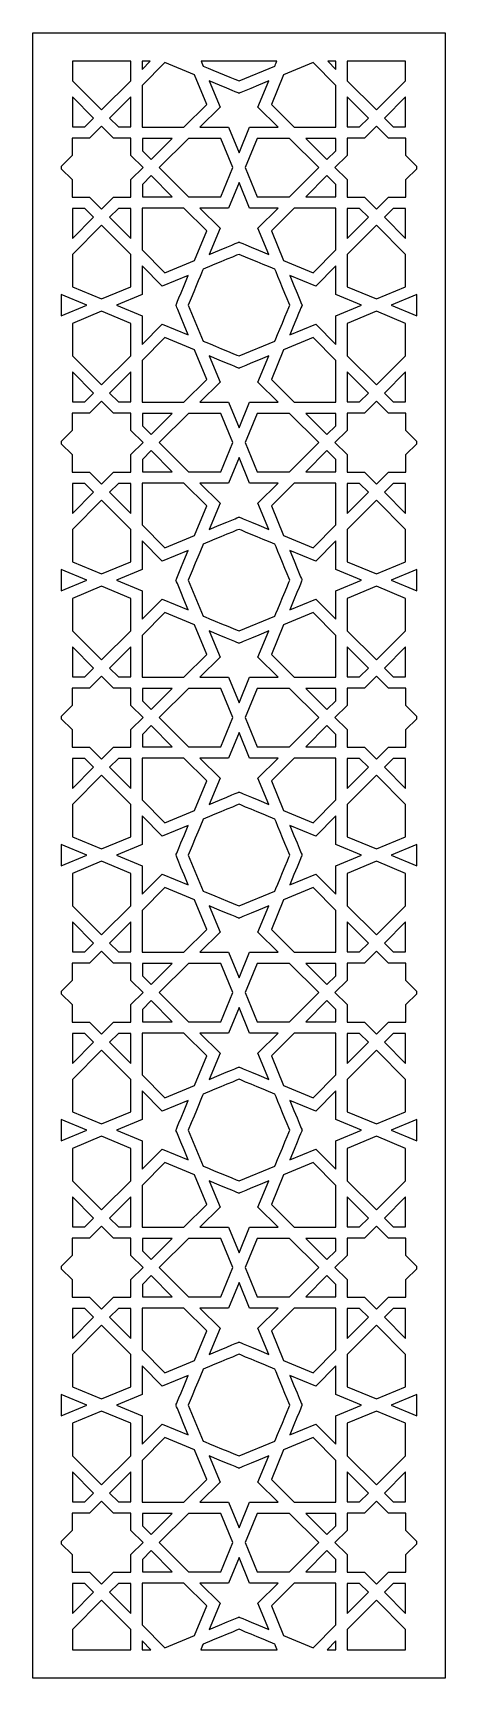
# Model space of a CAD drawing. Header units: millimetres. Extents: x -31 to 31, y -125 to 125.
import ezdxf

# ---------------------------------------------------------------- set-up
doc = ezdxf.new("R2010")
doc.units = ezdxf.units.MM
doc.header["$MEASUREMENT"] = 0
doc.layers.add('layer 1', color=7, linetype='Continuous')

msp = doc.modelspace()

# ---------------------------------------------------------------- linework, layer by layer
at = {"layer": 'layer 1', "color": 250}
for points, knots in [([(31.4678, -124.8834), (31.4678, -124.8834), (31.4678, 125.1165), (31.4678, 125.1165), (31.4678, 125.1165), (31.4678, 125.1165), (-31.2209, 125.1165), (-31.2209, 125.1165), (-31.2209, 125.1165), (-31.2209, 125.1165), (-31.2209, -124.8834), (-31.2209, -124.8834), (-31.2209, -124.8834), (-31.2209, -124.8834), (31.4678, -124.8834), (31.4678, -124.8834)], [0, 0, 0, 0, 0.2, 0.2, 0.2, 0.2, 0.4, 0.4, 0.4, 0.4, 0.6, 0.6, 0.6, 0.6, 1, 1, 1, 1]), ([(-16.3495, 117.845), (-16.3495, 117.845), (-20.7698, 113.4022), (-20.7698, 113.4022), (-20.7698, 113.4022), (-20.7698, 113.4022), (-25.1901, 117.845), (-25.1901, 117.845), (-25.1901, 117.845), (-25.1901, 117.845), (-25.1901, 120.8126), (-25.1901, 120.8126), (-25.1901, 120.8126), (-25.1901, 120.8126), (-16.3495, 120.8126), (-16.3495, 120.8126), (-16.3495, 120.8126), (-16.3495, 120.8126), (-16.3495, 117.845), (-16.3495, 117.845)], [0, 0, 0, 0, 0.16666667, 0.16666667, 0.16666667, 0.16666667, 0.33333333, 0.33333333, 0.33333333, 0.33333333, 0.5, 0.5, 0.5, 0.5, 0.66666667, 0.66666667, 0.66666667, 0.66666667, 1, 1, 1, 1]), ([(-14.6219, 119.58), (-14.6219, 119.58), (-14.6219, 120.8126), (-14.6219, 120.8126), (-14.6219, 120.8126), (-14.6219, 120.8126), (-13.3951, 120.8126), (-13.3951, 120.8126), (-13.3951, 120.8126), (-13.3951, 120.8126), (-14.6219, 119.58), (-14.6219, 119.58)], [0, 0, 0, 0, 0.25, 0.25, 0.25, 0.25, 0.5, 0.5, 0.5, 0.5, 1, 1, 1, 1]), ([(-14.6219, 110.7884), (-14.6219, 110.7884), (-14.6219, 117.1317), (-14.6219, 117.1317), (-14.6219, 117.1317), (-14.6219, 117.1317), (-11.1532, 120.6168), (-11.1532, 120.6168), (-11.1532, 120.6168), (-11.1532, 120.6168), (-6.658, 118.7524), (-6.658, 118.7524), (-6.658, 118.7524), (-6.658, 118.7524), (-4.7934, 114.2573), (-4.7934, 114.2573), (-4.7934, 114.2573), (-4.7934, 114.2573), (-8.2786, 110.7884), (-8.2786, 110.7884), (-8.2786, 110.7884), (-8.2786, 110.7884), (-14.6219, 110.7884), (-14.6219, 110.7884)], [0, 0, 0, 0, 0.14285714, 0.14285714, 0.14285714, 0.14285714, 0.28571429, 0.28571429, 0.28571429, 0.28571429, 0.42857143, 0.42857143, 0.42857143, 0.42857143, 0.57142857, 0.57142857, 0.57142857, 0.57142857, 0.71428571, 0.71428571, 0.71428571, 0.71428571, 1, 1, 1, 1]), ([(5.5795, 120.076), (5.5795, 120.076), (0.1242, 117.814), (0.1242, 117.814), (0.1242, 117.814), (-1.2182, 118.3703), (-5.0799, 119.9716), (-5.3335, 120.0767), (-5.3335, 120.0767), (-5.3335, 120.0767), (-5.6385, 120.8126), (-5.6385, 120.8126), (-5.6385, 120.8126), (-5.6385, 120.8126), (5.8861, 120.8126), (5.8861, 120.8126), (5.8861, 120.8126), (5.734, 120.4468), (5.6226, 120.1783), (5.5795, 120.076)], [0, 0, 0, 0, 0.16666667, 0.16666667, 0.16666667, 0.16666667, 0.33333333, 0.33333333, 0.33333333, 0.33333333, 0.5, 0.5, 0.5, 0.5, 0.66666667, 0.66666667, 0.66666667, 0.66666667, 1, 1, 1, 1]), ([(14.8703, 110.7884), (14.8703, 110.7884), (8.5266, 110.7884), (8.5266, 110.7884), (8.5266, 110.7884), (8.5266, 110.7884), (5.0415, 114.2573), (5.0415, 114.2573), (5.0415, 114.2573), (5.0415, 114.2573), (6.9063, 118.7524), (6.9063, 118.7524), (6.9063, 118.7524), (6.9063, 118.7524), (11.4014, 120.6168), (11.4014, 120.6168), (11.4014, 120.6168), (11.4014, 120.6168), (14.8703, 117.1317), (14.8703, 117.1317), (14.8703, 117.1317), (14.8703, 117.1317), (14.8703, 110.7884), (14.8703, 110.7884)], [0, 0, 0, 0, 0.14285714, 0.14285714, 0.14285714, 0.14285714, 0.28571429, 0.28571429, 0.28571429, 0.28571429, 0.42857143, 0.42857143, 0.42857143, 0.42857143, 0.57142857, 0.57142857, 0.57142857, 0.57142857, 0.71428571, 0.71428571, 0.71428571, 0.71428571, 1, 1, 1, 1]), ([(13.6433, 120.8126), (13.6433, 120.8126), (14.8703, 120.8126), (14.8703, 120.8126), (14.8703, 120.8126), (14.8703, 120.8126), (14.8703, 119.58), (14.8703, 119.58), (14.8703, 119.58), (14.8703, 119.58), (13.6433, 120.8126), (13.6433, 120.8126)], [0, 0, 0, 0, 0.25, 0.25, 0.25, 0.25, 0.5, 0.5, 0.5, 0.5, 1, 1, 1, 1]), ([(16.5975, 117.845), (16.5975, 117.845), (16.5975, 120.8126), (16.5975, 120.8126), (16.5975, 120.8126), (16.5975, 120.8126), (25.4384, 120.8126), (25.4384, 120.8126), (25.4384, 120.8126), (25.4384, 120.8126), (25.4384, 117.845), (25.4384, 117.845), (25.4384, 117.845), (25.4384, 117.845), (21.0181, 113.4022), (21.0181, 113.4022), (21.0181, 113.4022), (21.0181, 113.4022), (16.5975, 117.845), (16.5975, 117.845)], [0, 0, 0, 0, 0.16666667, 0.16666667, 0.16666667, 0.16666667, 0.33333333, 0.33333333, 0.33333333, 0.33333333, 0.5, 0.5, 0.5, 0.5, 0.66666667, 0.66666667, 0.66666667, 0.66666667, 1, 1, 1, 1]), ([(0.1242, 115.9432), (0.3868, 116.0533), (-0.2097, 115.8056), (4.6496, 117.82), (4.6496, 117.82), (4.6496, 117.82), (3.0031, 113.8498), (3.0031, 113.8498), (3.0031, 113.8498), (3.0031, 113.8498), (6.0787, 110.7884), (6.0787, 110.7884), (6.0787, 110.7884), (6.0787, 110.7884), (1.7349, 110.7884), (1.7349, 110.7884), (1.7349, 110.7884), (1.7349, 110.7884), (0.1242, 106.8987), (0.1242, 106.8987), (0.1242, 106.8987), (0.1242, 106.8987), (-1.4867, 110.7884), (-1.4867, 110.7884), (-1.4867, 110.7884), (-1.4867, 110.7884), (-5.8305, 110.7884), (-5.8305, 110.7884), (-5.8305, 110.7884), (-5.8305, 110.7884), (-2.755, 113.8498), (-2.755, 113.8498), (-2.755, 113.8498), (-2.755, 113.8498), (-4.4015, 117.8196), (-4.4015, 117.8196), (-4.4015, 117.8196), (0.3671, 115.8434), (-0.1291, 116.0494), (0.1242, 115.9432)], [0, 0, 0, 0, 0.09090909, 0.09090909, 0.09090909, 0.09090909, 0.18181818, 0.18181818, 0.18181818, 0.18181818, 0.27272727, 0.27272727, 0.27272727, 0.27272727, 0.36363636, 0.36363636, 0.36363636, 0.36363636, 0.45454545, 0.45454545, 0.45454545, 0.45454545, 0.54545455, 0.54545455, 0.54545455, 0.54545455, 0.63636364, 0.63636364, 0.63636364, 0.63636364, 0.72727273, 0.72727273, 0.72727273, 0.72727273, 0.81818182, 0.81818182, 0.81818182, 0.81818182, 1, 1, 1, 1]), ([(-25.1901, 110.8346), (-25.1901, 110.8346), (-25.1901, 115.395), (-25.1901, 115.395), (-25.1901, 115.395), (-25.1901, 115.395), (-21.9863, 112.1759), (-21.9863, 112.1759), (-21.9863, 112.1759), (-21.9863, 112.1759), (-23.316, 110.8346), (-23.316, 110.8346), (-23.316, 110.8346), (-23.316, 110.8346), (-25.1901, 110.8346), (-25.1901, 110.8346)], [0, 0, 0, 0, 0.2, 0.2, 0.2, 0.2, 0.4, 0.4, 0.4, 0.4, 0.6, 0.6, 0.6, 0.6, 1, 1, 1, 1]), ([(-16.3495, 115.395), (-16.3495, 115.395), (-16.3495, 110.8346), (-16.3495, 110.8346), (-16.3495, 110.8346), (-16.3495, 110.8346), (-18.2236, 110.8346), (-18.2236, 110.8346), (-18.2236, 110.8346), (-18.2236, 110.8346), (-19.5531, 112.1759), (-19.5531, 112.1759), (-19.5531, 112.1759), (-19.5531, 112.1759), (-16.3495, 115.395), (-16.3495, 115.395)], [0, 0, 0, 0, 0.2, 0.2, 0.2, 0.2, 0.4, 0.4, 0.4, 0.4, 0.6, 0.6, 0.6, 0.6, 1, 1, 1, 1]), ([(16.5975, 110.8346), (16.5975, 110.8346), (16.5975, 115.395), (16.5975, 115.395), (16.5975, 115.395), (16.5975, 115.395), (19.8014, 112.1759), (19.8014, 112.1759), (19.8014, 112.1759), (19.8014, 112.1759), (18.4718, 110.8346), (18.4718, 110.8346), (18.4718, 110.8346), (18.4718, 110.8346), (16.5975, 110.8346), (16.5975, 110.8346)], [0, 0, 0, 0, 0.2, 0.2, 0.2, 0.2, 0.4, 0.4, 0.4, 0.4, 0.6, 0.6, 0.6, 0.6, 1, 1, 1, 1]), ([(25.4384, 115.395), (25.4384, 115.395), (25.4384, 110.8346), (25.4384, 110.8346), (25.4384, 110.8346), (25.4384, 110.8346), (23.5641, 110.8346), (23.5641, 110.8346), (23.5641, 110.8346), (23.5641, 110.8346), (22.2345, 112.1759), (22.2345, 112.1759), (22.2345, 112.1759), (22.2345, 112.1759), (25.4384, 115.395), (25.4384, 115.395)], [0, 0, 0, 0, 0.2, 0.2, 0.2, 0.2, 0.4, 0.4, 0.4, 0.4, 0.6, 0.6, 0.6, 0.6, 1, 1, 1, 1]), ([(-20.7698, 110.9514), (-20.7698, 110.9514), (-18.944, 109.1074), (-18.944, 109.1074), (-18.944, 109.1074), (-18.944, 109.1074), (-16.3032, 109.1074), (-16.3032, 109.1074), (-16.3032, 109.1074), (-16.3032, 109.1074), (-16.3032, 106.4666), (-16.3032, 106.4666), (-16.3032, 106.4666), (-16.3032, 106.4666), (-14.4588, 104.6406), (-14.4588, 104.6406), (-14.4588, 104.6406), (-14.4588, 104.6406), (-16.3032, 102.815), (-16.3032, 102.815), (-16.3032, 102.815), (-16.3032, 102.815), (-16.3032, 100.1741), (-16.3032, 100.1741), (-16.3032, 100.1741), (-16.3032, 100.1741), (-18.944, 100.1741), (-18.944, 100.1741), (-18.944, 100.1741), (-18.944, 100.1741), (-20.7698, 98.3297), (-20.7698, 98.3297), (-20.7698, 98.3297), (-20.7698, 98.3297), (-22.5956, 100.1741), (-22.5956, 100.1741), (-22.5956, 100.1741), (-22.5956, 100.1741), (-25.2364, 100.1741), (-25.2364, 100.1741), (-25.2364, 100.1741), (-25.2364, 100.1741), (-25.2364, 102.815), (-25.2364, 102.815), (-25.2364, 102.815), (-25.2364, 102.815), (-26.9168, 104.4783), (-26.9168, 104.4783), (-26.9168, 104.4783), (-26.9168, 104.4783), (-26.9168, 104.8029), (-26.9168, 104.8029), (-26.9168, 104.8029), (-26.9168, 104.8029), (-25.2364, 106.4666), (-25.2364, 106.4666), (-25.2364, 106.4666), (-25.2364, 106.4666), (-25.2364, 109.1074), (-25.2364, 109.1074), (-25.2364, 109.1074), (-25.2364, 109.1074), (-22.5956, 109.1074), (-22.5956, 109.1074), (-22.5956, 109.1074), (-22.5956, 109.1074), (-20.7698, 110.9514), (-20.7698, 110.9514)], [0, 0, 0, 0, 0.05555556, 0.05555556, 0.05555556, 0.05555556, 0.11111111, 0.11111111, 0.11111111, 0.11111111, 0.16666667, 0.16666667, 0.16666667, 0.16666667, 0.22222222, 0.22222222, 0.22222222, 0.22222222, 0.27777778, 0.27777778, 0.27777778, 0.27777778, 0.33333333, 0.33333333, 0.33333333, 0.33333333, 0.38888889, 0.38888889, 0.38888889, 0.38888889, 0.44444444, 0.44444444, 0.44444444, 0.44444444, 0.5, 0.5, 0.5, 0.5, 0.55555556, 0.55555556, 0.55555556, 0.55555556, 0.61111111, 0.61111111, 0.61111111, 0.61111111, 0.66666667, 0.66666667, 0.66666667, 0.66666667, 0.72222222, 0.72222222, 0.72222222, 0.72222222, 0.77777778, 0.77777778, 0.77777778, 0.77777778, 0.83333333, 0.83333333, 0.83333333, 0.83333333, 0.88888889, 0.88888889, 0.88888889, 0.88888889, 1, 1, 1, 1]), ([(21.0181, 110.9514), (21.0181, 110.9514), (22.8438, 109.1074), (22.8438, 109.1074), (22.8438, 109.1074), (22.8438, 109.1074), (25.4847, 109.1074), (25.4847, 109.1074), (25.4847, 109.1074), (25.4847, 109.1074), (25.4847, 106.4666), (25.4847, 106.4666), (25.4847, 106.4666), (25.4847, 106.4666), (27.1649, 104.8029), (27.1649, 104.8029), (27.1649, 104.8029), (27.1649, 104.8029), (27.1649, 104.4783), (27.1649, 104.4783), (27.1649, 104.4783), (27.1649, 104.4783), (25.4847, 102.815), (25.4847, 102.815), (25.4847, 102.815), (25.4847, 102.815), (25.4847, 100.1741), (25.4847, 100.1741), (25.4847, 100.1741), (25.4847, 100.1741), (22.8438, 100.1741), (22.8438, 100.1741), (22.8438, 100.1741), (22.8438, 100.1741), (21.0181, 98.3297), (21.0181, 98.3297), (21.0181, 98.3297), (21.0181, 98.3297), (19.1922, 100.1741), (19.1922, 100.1741), (19.1922, 100.1741), (19.1922, 100.1741), (16.5513, 100.1741), (16.5513, 100.1741), (16.5513, 100.1741), (16.5513, 100.1741), (16.5513, 102.815), (16.5513, 102.815), (16.5513, 102.815), (16.5513, 102.815), (14.7069, 104.6406), (14.7069, 104.6406), (14.7069, 104.6406), (14.7069, 104.6406), (16.5513, 106.4666), (16.5513, 106.4666), (16.5513, 106.4666), (16.5513, 106.4666), (16.5513, 109.1074), (16.5513, 109.1074), (16.5513, 109.1074), (16.5513, 109.1074), (19.1922, 109.1074), (19.1922, 109.1074), (19.1922, 109.1074), (19.1922, 109.1074), (21.0181, 110.9514), (21.0181, 110.9514)], [0, 0, 0, 0, 0.05555556, 0.05555556, 0.05555556, 0.05555556, 0.11111111, 0.11111111, 0.11111111, 0.11111111, 0.16666667, 0.16666667, 0.16666667, 0.16666667, 0.22222222, 0.22222222, 0.22222222, 0.22222222, 0.27777778, 0.27777778, 0.27777778, 0.27777778, 0.33333333, 0.33333333, 0.33333333, 0.33333333, 0.38888889, 0.38888889, 0.38888889, 0.38888889, 0.44444444, 0.44444444, 0.44444444, 0.44444444, 0.5, 0.5, 0.5, 0.5, 0.55555556, 0.55555556, 0.55555556, 0.55555556, 0.61111111, 0.61111111, 0.61111111, 0.61111111, 0.66666667, 0.66666667, 0.66666667, 0.66666667, 0.72222222, 0.72222222, 0.72222222, 0.72222222, 0.77777778, 0.77777778, 0.77777778, 0.77777778, 0.83333333, 0.83333333, 0.83333333, 0.83333333, 0.88888889, 0.88888889, 0.88888889, 0.88888889, 1, 1, 1, 1]), ([(-10.0156, 109.0609), (-10.0156, 109.0609), (-13.2345, 105.8573), (-13.2345, 105.8573), (-13.2345, 105.8573), (-13.2345, 105.8573), (-14.5757, 107.1869), (-14.5757, 107.1869), (-14.5757, 107.1869), (-14.5757, 107.1869), (-14.5757, 109.0609), (-14.5757, 109.0609), (-14.5757, 109.0609), (-14.5757, 109.0609), (-10.0156, 109.0609), (-10.0156, 109.0609)], [0, 0, 0, 0, 0.2, 0.2, 0.2, 0.2, 0.4, 0.4, 0.4, 0.4, 0.6, 0.6, 0.6, 0.6, 1, 1, 1, 1]), ([(-2.6414, 100.2203), (-2.6414, 100.2203), (-7.5653, 100.2203), (-7.5653, 100.2203), (-7.5653, 100.2203), (-7.5653, 100.2203), (-12.0083, 104.6406), (-12.0083, 104.6406), (-12.0083, 104.6406), (-12.0083, 104.6406), (-7.5653, 109.0609), (-7.5653, 109.0609), (-7.5653, 109.0609), (-7.5653, 109.0609), (-2.6414, 109.0609), (-2.6414, 109.0609), (-2.6414, 109.0609), (-2.6414, 109.0609), (-0.8111, 104.6406), (-0.8111, 104.6406), (-0.8111, 104.6406), (-0.8111, 104.6406), (-2.6414, 100.2203), (-2.6414, 100.2203)], [0, 0, 0, 0, 0.14285714, 0.14285714, 0.14285714, 0.14285714, 0.28571429, 0.28571429, 0.28571429, 0.28571429, 0.42857143, 0.42857143, 0.42857143, 0.42857143, 0.57142857, 0.57142857, 0.57142857, 0.57142857, 0.71428571, 0.71428571, 0.71428571, 0.71428571, 1, 1, 1, 1]), ([(7.8137, 100.2203), (7.8137, 100.2203), (2.8896, 100.2203), (2.8896, 100.2203), (2.8896, 100.2203), (2.8896, 100.2203), (1.0591, 104.6406), (1.0591, 104.6406), (1.0591, 104.6406), (1.0591, 104.6406), (2.8896, 109.0609), (2.8896, 109.0609), (2.8896, 109.0609), (2.8896, 109.0609), (7.8137, 109.0609), (7.8137, 109.0609), (7.8137, 109.0609), (7.8137, 109.0609), (12.2565, 104.6406), (12.2565, 104.6406), (12.2565, 104.6406), (12.2565, 104.6406), (7.8137, 100.2203), (7.8137, 100.2203)], [0, 0, 0, 0, 0.14285714, 0.14285714, 0.14285714, 0.14285714, 0.28571429, 0.28571429, 0.28571429, 0.28571429, 0.42857143, 0.42857143, 0.42857143, 0.42857143, 0.57142857, 0.57142857, 0.57142857, 0.57142857, 0.71428571, 0.71428571, 0.71428571, 0.71428571, 1, 1, 1, 1]), ([(14.8237, 109.0609), (14.8237, 109.0609), (14.8237, 107.1869), (14.8237, 107.1869), (14.8237, 107.1869), (14.8237, 107.1869), (13.4828, 105.8573), (13.4828, 105.8573), (13.4828, 105.8573), (13.4828, 105.8573), (10.2637, 109.0609), (10.2637, 109.0609), (10.2637, 109.0609), (10.2637, 109.0609), (14.8237, 109.0609), (14.8237, 109.0609)], [0, 0, 0, 0, 0.2, 0.2, 0.2, 0.2, 0.4, 0.4, 0.4, 0.4, 0.6, 0.6, 0.6, 0.6, 1, 1, 1, 1]), ([(-14.5757, 100.2203), (-14.5757, 100.2203), (-14.5757, 102.0942), (-14.5757, 102.0942), (-14.5757, 102.0942), (-14.5757, 102.0942), (-13.2345, 103.4238), (-13.2345, 103.4238), (-13.2345, 103.4238), (-13.2345, 103.4238), (-10.0156, 100.2203), (-10.0156, 100.2203), (-10.0156, 100.2203), (-10.0156, 100.2203), (-14.5757, 100.2203), (-14.5757, 100.2203)], [0, 0, 0, 0, 0.2, 0.2, 0.2, 0.2, 0.4, 0.4, 0.4, 0.4, 0.6, 0.6, 0.6, 0.6, 1, 1, 1, 1]), ([(10.2637, 100.2203), (10.2637, 100.2203), (13.4828, 103.4238), (13.4828, 103.4238), (13.4828, 103.4238), (13.4828, 103.4238), (14.8237, 102.0942), (14.8237, 102.0942), (14.8237, 102.0942), (14.8237, 102.0942), (14.8237, 100.2203), (14.8237, 100.2203), (14.8237, 100.2203), (14.8237, 100.2203), (10.2637, 100.2203), (10.2637, 100.2203)], [0, 0, 0, 0, 0.2, 0.2, 0.2, 0.2, 0.4, 0.4, 0.4, 0.4, 0.6, 0.6, 0.6, 0.6, 1, 1, 1, 1]), ([(0.1242, 93.3379), (-0.1291, 93.2317), (0.3077, 93.4134), (-4.4015, 91.4615), (-4.4015, 91.4615), (-4.4015, 91.4615), (-2.755, 95.4313), (-2.755, 95.4313), (-2.755, 95.4313), (-2.755, 95.4313), (-5.8305, 98.4931), (-5.8305, 98.4931), (-5.8305, 98.4931), (-5.8305, 98.4931), (-1.4867, 98.4931), (-1.4867, 98.4931), (-1.4867, 98.4931), (-1.4867, 98.4931), (0.1242, 102.3828), (0.1242, 102.3828), (0.1242, 102.3828), (0.1242, 102.3828), (1.7349, 98.4931), (1.7349, 98.4931), (1.7349, 98.4931), (1.7349, 98.4931), (6.0787, 98.4931), (6.0787, 98.4931), (6.0787, 98.4931), (6.0787, 98.4931), (3.0031, 95.4313), (3.0031, 95.4313), (3.0031, 95.4313), (3.0031, 95.4313), (4.6496, 91.4615), (4.6496, 91.4615), (4.6496, 91.4615), (-0.1307, 93.4427), (0.3927, 93.2254), (0.1242, 93.3379)], [0, 0, 0, 0, 0.09090909, 0.09090909, 0.09090909, 0.09090909, 0.18181818, 0.18181818, 0.18181818, 0.18181818, 0.27272727, 0.27272727, 0.27272727, 0.27272727, 0.36363636, 0.36363636, 0.36363636, 0.36363636, 0.45454545, 0.45454545, 0.45454545, 0.45454545, 0.54545455, 0.54545455, 0.54545455, 0.54545455, 0.63636364, 0.63636364, 0.63636364, 0.63636364, 0.72727273, 0.72727273, 0.72727273, 0.72727273, 0.81818182, 0.81818182, 0.81818182, 0.81818182, 1, 1, 1, 1]), ([(-25.1901, 93.8865), (-25.1901, 93.8865), (-25.1901, 98.4465), (-25.1901, 98.4465), (-25.1901, 98.4465), (-25.1901, 98.4465), (-23.316, 98.4465), (-23.316, 98.4465), (-23.316, 98.4465), (-23.316, 98.4465), (-21.9863, 97.1052), (-21.9863, 97.1052), (-21.9863, 97.1052), (-21.9863, 97.1052), (-25.1901, 93.8865), (-25.1901, 93.8865)], [0, 0, 0, 0, 0.2, 0.2, 0.2, 0.2, 0.4, 0.4, 0.4, 0.4, 0.6, 0.6, 0.6, 0.6, 1, 1, 1, 1]), ([(-16.3495, 98.4465), (-16.3495, 98.4465), (-16.3495, 93.8865), (-16.3495, 93.8865), (-16.3495, 93.8865), (-16.3495, 93.8865), (-19.5531, 97.1052), (-19.5531, 97.1052), (-19.5531, 97.1052), (-19.5531, 97.1052), (-18.2235, 98.4465), (-18.2235, 98.4465), (-18.2235, 98.4465), (-18.2235, 98.4465), (-16.3495, 98.4465), (-16.3495, 98.4465)], [0, 0, 0, 0, 0.2, 0.2, 0.2, 0.2, 0.4, 0.4, 0.4, 0.4, 0.6, 0.6, 0.6, 0.6, 1, 1, 1, 1]), ([(-6.6594, 90.5281), (-6.6594, 90.5281), (-11.1532, 88.6643), (-11.1532, 88.6643), (-11.1532, 88.6643), (-11.1532, 88.6643), (-14.6219, 92.1494), (-14.6219, 92.1494), (-14.6219, 92.1494), (-14.6219, 92.1494), (-14.6219, 98.4931), (-14.6219, 98.4931), (-14.6219, 98.4931), (-14.6219, 98.4931), (-8.2786, 98.4931), (-8.2786, 98.4931), (-8.2786, 98.4931), (-8.2786, 98.4931), (-4.7934, 95.0242), (-4.7934, 95.0242), (-4.7934, 95.0242), (-4.7934, 95.0242), (-6.6594, 90.5281), (-6.6594, 90.5281)], [0, 0, 0, 0, 0.14285714, 0.14285714, 0.14285714, 0.14285714, 0.28571429, 0.28571429, 0.28571429, 0.28571429, 0.42857143, 0.42857143, 0.42857143, 0.42857143, 0.57142857, 0.57142857, 0.57142857, 0.57142857, 0.71428571, 0.71428571, 0.71428571, 0.71428571, 1, 1, 1, 1]), ([(14.8703, 92.1494), (14.8703, 92.1494), (11.4014, 88.6643), (11.4014, 88.6643), (11.4014, 88.6643), (11.4014, 88.6643), (6.9053, 90.5288), (6.9053, 90.5288), (6.9053, 90.5288), (6.9053, 90.5288), (5.0415, 95.0242), (5.0415, 95.0242), (5.0415, 95.0242), (5.0415, 95.0242), (8.5266, 98.4931), (8.5266, 98.4931), (8.5266, 98.4931), (8.5266, 98.4931), (14.8703, 98.4931), (14.8703, 98.4931), (14.8703, 98.4931), (14.8703, 98.4931), (14.8703, 92.1494), (14.8703, 92.1494)], [0, 0, 0, 0, 0.14285714, 0.14285714, 0.14285714, 0.14285714, 0.28571429, 0.28571429, 0.28571429, 0.28571429, 0.42857143, 0.42857143, 0.42857143, 0.42857143, 0.57142857, 0.57142857, 0.57142857, 0.57142857, 0.71428571, 0.71428571, 0.71428571, 0.71428571, 1, 1, 1, 1]), ([(16.5975, 93.8865), (16.5975, 93.8865), (16.5975, 98.4465), (16.5975, 98.4465), (16.5975, 98.4465), (16.5975, 98.4465), (18.4718, 98.4465), (18.4718, 98.4465), (18.4718, 98.4465), (18.4718, 98.4465), (19.8014, 97.1052), (19.8014, 97.1052), (19.8014, 97.1052), (19.8014, 97.1052), (16.5975, 93.8865), (16.5975, 93.8865)], [0, 0, 0, 0, 0.2, 0.2, 0.2, 0.2, 0.4, 0.4, 0.4, 0.4, 0.6, 0.6, 0.6, 0.6, 1, 1, 1, 1]), ([(25.4384, 98.4465), (25.4384, 98.4465), (25.4384, 93.8865), (25.4384, 93.8865), (25.4384, 93.8865), (25.4384, 93.8865), (22.2345, 97.1052), (22.2345, 97.1052), (22.2345, 97.1052), (22.2345, 97.1052), (23.5641, 98.4465), (23.5641, 98.4465), (23.5641, 98.4465), (23.5641, 98.4465), (25.4384, 98.4465), (25.4384, 98.4465)], [0, 0, 0, 0, 0.2, 0.2, 0.2, 0.2, 0.4, 0.4, 0.4, 0.4, 0.6, 0.6, 0.6, 0.6, 1, 1, 1, 1]), ([(-25.1901, 91.4361), (-25.1901, 91.4361), (-20.7698, 95.8793), (-20.7698, 95.8793), (-20.7698, 95.8793), (-20.7698, 95.8793), (-16.3495, 91.4361), (-16.3495, 91.4361), (-16.3495, 91.4361), (-16.3495, 91.4361), (-16.3495, 86.5124), (-16.3495, 86.5124), (-16.3495, 86.5124), (-16.3495, 86.5124), (-20.7698, 84.6818), (-20.7698, 84.6818), (-20.7698, 84.6818), (-20.7698, 84.6818), (-25.1901, 86.5124), (-25.1901, 86.5124), (-25.1901, 86.5124), (-25.1901, 86.5124), (-25.1901, 91.4361), (-25.1901, 91.4361)], [0, 0, 0, 0, 0.14285714, 0.14285714, 0.14285714, 0.14285714, 0.28571429, 0.28571429, 0.28571429, 0.28571429, 0.42857143, 0.42857143, 0.42857143, 0.42857143, 0.57142857, 0.57142857, 0.57142857, 0.57142857, 0.71428571, 0.71428571, 0.71428571, 0.71428571, 1, 1, 1, 1]), ([(25.4384, 91.4361), (25.4384, 91.4361), (25.4384, 86.5124), (25.4384, 86.5124), (25.4384, 86.5124), (25.4384, 86.5124), (21.0181, 84.6818), (21.0181, 84.6818), (21.0181, 84.6818), (21.0181, 84.6818), (16.5975, 86.5124), (16.5975, 86.5124), (16.5975, 86.5124), (16.5975, 86.5124), (16.5975, 91.4361), (16.5975, 91.4361), (16.5975, 91.4361), (16.5975, 91.4361), (21.0181, 95.8793), (21.0181, 95.8793), (21.0181, 95.8793), (21.0181, 95.8793), (25.4384, 91.4361), (25.4384, 91.4361)], [0, 0, 0, 0, 0.14285714, 0.14285714, 0.14285714, 0.14285714, 0.28571429, 0.28571429, 0.28571429, 0.28571429, 0.42857143, 0.42857143, 0.42857143, 0.42857143, 0.57142857, 0.57142857, 0.57142857, 0.57142857, 0.71428571, 0.71428571, 0.71428571, 0.71428571, 1, 1, 1, 1]), ([(0.1242, 91.4675), (0.642, 91.2527), (5.1202, 89.3967), (5.5894, 89.2009), (5.5894, 89.2009), (5.8656, 88.4943), (7.6288, 84.2613), (7.8444, 83.7463), (7.8444, 83.7463), (7.6468, 83.27), (5.7965, 78.8049), (5.5795, 78.2881), (5.5795, 78.2881), (5.5795, 78.2881), (0.1242, 76.0261), (0.1242, 76.0261), (0.1242, 76.0261), (-0.2818, 76.1947), (-4.6961, 78.0246), (-5.3336, 78.2895), (-5.3336, 78.2895), (-5.3336, 78.2895), (-7.5965, 83.7466), (-7.5965, 83.7466), (-7.5965, 83.7466), (-6.3908, 86.6556), (-5.4766, 88.8541), (-5.3391, 89.202), (-5.3391, 89.202), (-4.8583, 89.4023), (-0.3932, 91.253), (0.1242, 91.4675)], [0, 0, 0, 0, 0.11111111, 0.11111111, 0.11111111, 0.11111111, 0.22222222, 0.22222222, 0.22222222, 0.22222222, 0.33333333, 0.33333333, 0.33333333, 0.33333333, 0.44444444, 0.44444444, 0.44444444, 0.44444444, 0.55555556, 0.55555556, 0.55555556, 0.55555556, 0.66666667, 0.66666667, 0.66666667, 0.66666667, 0.77777778, 0.77777778, 0.77777778, 0.77777778, 1, 1, 1, 1]), ([(-9.467, 83.7466), (-9.3781, 83.5349), (-9.464, 83.741), (-7.5905, 79.2212), (-7.5905, 79.2212), (-7.5905, 79.2212), (-11.5605, 80.8676), (-11.5605, 80.8676), (-11.5605, 80.8676), (-11.5605, 80.8676), (-14.6219, 77.7921), (-14.6219, 77.7921), (-14.6219, 77.7921), (-14.6219, 77.7921), (-14.6219, 82.1358), (-14.6219, 82.1358), (-14.6219, 82.1358), (-14.6219, 82.1358), (-18.5119, 83.7466), (-18.5119, 83.7466), (-18.5119, 83.7466), (-18.5119, 83.7466), (-14.6219, 85.3574), (-14.6219, 85.3574), (-14.6219, 85.3574), (-14.6219, 85.3574), (-14.6219, 89.7011), (-14.6219, 89.7011), (-14.6219, 89.7011), (-14.6219, 89.7011), (-11.5605, 86.6256), (-11.5605, 86.6256), (-11.5605, 86.6256), (-11.5605, 86.6256), (-7.5905, 88.2724), (-7.5905, 88.2724), (-7.5905, 88.2724), (-9.5173, 83.6235), (-9.3614, 83.9981), (-9.467, 83.7466)], [0, 0, 0, 0, 0.09090909, 0.09090909, 0.09090909, 0.09090909, 0.18181818, 0.18181818, 0.18181818, 0.18181818, 0.27272727, 0.27272727, 0.27272727, 0.27272727, 0.36363636, 0.36363636, 0.36363636, 0.36363636, 0.45454545, 0.45454545, 0.45454545, 0.45454545, 0.54545455, 0.54545455, 0.54545455, 0.54545455, 0.63636364, 0.63636364, 0.63636364, 0.63636364, 0.72727273, 0.72727273, 0.72727273, 0.72727273, 0.81818182, 0.81818182, 0.81818182, 0.81818182, 1, 1, 1, 1]), ([(18.76, 83.7466), (18.76, 83.7466), (14.8703, 82.1358), (14.8703, 82.1358), (14.8703, 82.1358), (14.8703, 82.1358), (14.8703, 77.7921), (14.8703, 77.7921), (14.8703, 77.7921), (14.8703, 77.7921), (11.8089, 80.8676), (11.8089, 80.8676), (11.8089, 80.8676), (11.8089, 80.8676), (7.8387, 79.2212), (7.8387, 79.2212), (7.8387, 79.2212), (9.0233, 82.079), (9.6107, 83.4972), (9.7151, 83.7466), (9.7151, 83.7466), (9.6089, 83.9999), (9.8312, 83.4647), (7.8387, 88.2724), (7.8387, 88.2724), (7.8387, 88.2724), (11.8089, 86.6256), (11.8089, 86.6256), (11.8089, 86.6256), (11.8089, 86.6256), (14.8703, 89.7011), (14.8703, 89.7011), (14.8703, 89.7011), (14.8703, 89.7011), (14.8703, 85.3574), (14.8703, 85.3574), (14.8703, 85.3574), (14.8703, 85.3574), (18.76, 83.7466), (18.76, 83.7466)], [0, 0, 0, 0, 0.09090909, 0.09090909, 0.09090909, 0.09090909, 0.18181818, 0.18181818, 0.18181818, 0.18181818, 0.27272727, 0.27272727, 0.27272727, 0.27272727, 0.36363636, 0.36363636, 0.36363636, 0.36363636, 0.45454545, 0.45454545, 0.45454545, 0.45454545, 0.54545455, 0.54545455, 0.54545455, 0.54545455, 0.63636364, 0.63636364, 0.63636364, 0.63636364, 0.72727273, 0.72727273, 0.72727273, 0.72727273, 0.81818182, 0.81818182, 0.81818182, 0.81818182, 1, 1, 1, 1]), ([(-26.9168, 82.1362), (-26.9168, 82.1362), (-26.9168, 85.3574), (-26.9168, 85.3574), (-26.9168, 85.3574), (-26.9168, 85.3574), (-23.0277, 83.7466), (-23.0277, 83.7466), (-23.0277, 83.7466), (-23.0277, 83.7466), (-26.9168, 82.1362), (-26.9168, 82.1362)], [0, 0, 0, 0, 0.25, 0.25, 0.25, 0.25, 0.5, 0.5, 0.5, 0.5, 1, 1, 1, 1]), ([(27.1649, 85.3574), (27.1649, 85.3574), (27.1649, 82.1362), (27.1649, 82.1362), (27.1649, 82.1362), (27.1649, 82.1362), (23.2759, 83.7466), (23.2759, 83.7466), (23.2759, 83.7466), (23.2759, 83.7466), (27.1649, 85.3574), (27.1649, 85.3574)], [0, 0, 0, 0, 0.25, 0.25, 0.25, 0.25, 0.5, 0.5, 0.5, 0.5, 1, 1, 1, 1]), ([(-16.3495, 76.0571), (-16.3495, 76.0571), (-20.7698, 71.6146), (-20.7698, 71.6146), (-20.7698, 71.6146), (-20.7698, 71.6146), (-25.1901, 76.0571), (-25.1901, 76.0571), (-25.1901, 76.0571), (-25.1901, 76.0571), (-25.1901, 80.9812), (-25.1901, 80.9812), (-25.1901, 80.9812), (-25.1901, 80.9812), (-20.7698, 82.8114), (-20.7698, 82.8114), (-20.7698, 82.8114), (-20.7698, 82.8114), (-16.3495, 80.9812), (-16.3495, 80.9812), (-16.3495, 80.9812), (-16.3495, 80.9812), (-16.3495, 76.0571), (-16.3495, 76.0571)], [0, 0, 0, 0, 0.14285714, 0.14285714, 0.14285714, 0.14285714, 0.28571429, 0.28571429, 0.28571429, 0.28571429, 0.42857143, 0.42857143, 0.42857143, 0.42857143, 0.57142857, 0.57142857, 0.57142857, 0.57142857, 0.71428571, 0.71428571, 0.71428571, 0.71428571, 1, 1, 1, 1]), ([(25.4384, 76.0571), (25.4384, 76.0571), (21.0181, 71.6146), (21.0181, 71.6146), (21.0181, 71.6146), (21.0181, 71.6146), (16.5975, 76.0571), (16.5975, 76.0571), (16.5975, 76.0571), (16.5975, 76.0571), (16.5975, 80.9812), (16.5975, 80.9812), (16.5975, 80.9812), (16.5975, 80.9812), (21.0181, 82.8114), (21.0181, 82.8114), (21.0181, 82.8114), (21.0181, 82.8114), (25.4384, 80.9812), (25.4384, 80.9812), (25.4384, 80.9812), (25.4384, 80.9812), (25.4384, 76.0571), (25.4384, 76.0571)], [0, 0, 0, 0, 0.14285714, 0.14285714, 0.14285714, 0.14285714, 0.28571429, 0.28571429, 0.28571429, 0.28571429, 0.42857143, 0.42857143, 0.42857143, 0.42857143, 0.57142857, 0.57142857, 0.57142857, 0.57142857, 0.71428571, 0.71428571, 0.71428571, 0.71428571, 1, 1, 1, 1]), ([(-6.658, 76.9648), (-6.658, 76.9648), (-4.7934, 72.4694), (-4.7934, 72.4694), (-4.7934, 72.4694), (-4.7934, 72.4694), (-8.2786, 69.0005), (-8.2786, 69.0005), (-8.2786, 69.0005), (-8.2786, 69.0005), (-14.6219, 69.0005), (-14.6219, 69.0005), (-14.6219, 69.0005), (-14.6219, 69.0005), (-14.6219, 75.3441), (-14.6219, 75.3441), (-14.6219, 75.3441), (-14.6219, 75.3441), (-11.1532, 78.8292), (-11.1532, 78.8292), (-11.1532, 78.8292), (-11.1532, 78.8292), (-6.658, 76.9648), (-6.658, 76.9648)], [0, 0, 0, 0, 0.14285714, 0.14285714, 0.14285714, 0.14285714, 0.28571429, 0.28571429, 0.28571429, 0.28571429, 0.42857143, 0.42857143, 0.42857143, 0.42857143, 0.57142857, 0.57142857, 0.57142857, 0.57142857, 0.71428571, 0.71428571, 0.71428571, 0.71428571, 1, 1, 1, 1]), ([(6.9063, 76.9648), (6.9063, 76.9648), (11.4014, 78.8292), (11.4014, 78.8292), (11.4014, 78.8292), (11.4014, 78.8292), (14.8703, 75.3441), (14.8703, 75.3441), (14.8703, 75.3441), (14.8703, 75.3441), (14.8703, 69.0005), (14.8703, 69.0005), (14.8703, 69.0005), (14.8703, 69.0005), (8.5266, 69.0005), (8.5266, 69.0005), (8.5266, 69.0005), (8.5266, 69.0005), (5.0415, 72.4694), (5.0415, 72.4694), (5.0415, 72.4694), (5.0415, 72.4694), (6.9063, 76.9648), (6.9063, 76.9648)], [0, 0, 0, 0, 0.14285714, 0.14285714, 0.14285714, 0.14285714, 0.28571429, 0.28571429, 0.28571429, 0.28571429, 0.42857143, 0.42857143, 0.42857143, 0.42857143, 0.57142857, 0.57142857, 0.57142857, 0.57142857, 0.71428571, 0.71428571, 0.71428571, 0.71428571, 1, 1, 1, 1]), ([(0.1242, 74.1553), (0.3773, 74.2618), (-0.1734, 74.0329), (4.6496, 76.0321), (4.6496, 76.0321), (4.6496, 76.0321), (3.0031, 72.0619), (3.0031, 72.0619), (3.0031, 72.0619), (3.0031, 72.0619), (6.0787, 69.0005), (6.0787, 69.0005), (6.0787, 69.0005), (6.0787, 69.0005), (1.7349, 69.0005), (1.7349, 69.0005), (1.7349, 69.0005), (1.7349, 69.0005), (0.1242, 65.1108), (0.1242, 65.1108), (0.1242, 65.1108), (0.1242, 65.1108), (-1.4867, 69.0005), (-1.4867, 69.0005), (-1.4867, 69.0005), (-1.4867, 69.0005), (-5.8305, 69.0005), (-5.8305, 69.0005), (-5.8305, 69.0005), (-5.8305, 69.0005), (-2.755, 72.0619), (-2.755, 72.0619), (-2.755, 72.0619), (-2.755, 72.0619), (-4.4015, 76.0321), (-4.4015, 76.0321), (-4.4015, 76.0321), (0.2599, 74.0999), (-0.1291, 74.2618), (0.1242, 74.1553)], [0, 0, 0, 0, 0.09090909, 0.09090909, 0.09090909, 0.09090909, 0.18181818, 0.18181818, 0.18181818, 0.18181818, 0.27272727, 0.27272727, 0.27272727, 0.27272727, 0.36363636, 0.36363636, 0.36363636, 0.36363636, 0.45454545, 0.45454545, 0.45454545, 0.45454545, 0.54545455, 0.54545455, 0.54545455, 0.54545455, 0.63636364, 0.63636364, 0.63636364, 0.63636364, 0.72727273, 0.72727273, 0.72727273, 0.72727273, 0.81818182, 0.81818182, 0.81818182, 0.81818182, 1, 1, 1, 1]), ([(-25.1901, 69.0471), (-25.1901, 69.0471), (-25.1901, 73.6071), (-25.1901, 73.6071), (-25.1901, 73.6071), (-25.1901, 73.6071), (-21.9863, 70.388), (-21.9863, 70.388), (-21.9863, 70.388), (-21.9863, 70.388), (-23.316, 69.0471), (-23.316, 69.0471), (-23.316, 69.0471), (-23.316, 69.0471), (-25.1901, 69.0471), (-25.1901, 69.0471)], [0, 0, 0, 0, 0.2, 0.2, 0.2, 0.2, 0.4, 0.4, 0.4, 0.4, 0.6, 0.6, 0.6, 0.6, 1, 1, 1, 1]), ([(-16.3495, 73.6071), (-16.3495, 73.6071), (-16.3495, 69.0471), (-16.3495, 69.0471), (-16.3495, 69.0471), (-16.3495, 69.0471), (-18.2236, 69.0471), (-18.2236, 69.0471), (-18.2236, 69.0471), (-18.2236, 69.0471), (-19.5531, 70.388), (-19.5531, 70.388), (-19.5531, 70.388), (-19.5531, 70.388), (-16.3495, 73.6071), (-16.3495, 73.6071)], [0, 0, 0, 0, 0.2, 0.2, 0.2, 0.2, 0.4, 0.4, 0.4, 0.4, 0.6, 0.6, 0.6, 0.6, 1, 1, 1, 1]), ([(16.5975, 69.0471), (16.5975, 69.0471), (16.5975, 73.6071), (16.5975, 73.6071), (16.5975, 73.6071), (16.5975, 73.6071), (19.8014, 70.388), (19.8014, 70.388), (19.8014, 70.388), (19.8014, 70.388), (18.4718, 69.0471), (18.4718, 69.0471), (18.4718, 69.0471), (18.4718, 69.0471), (16.5975, 69.0471), (16.5975, 69.0471)], [0, 0, 0, 0, 0.2, 0.2, 0.2, 0.2, 0.4, 0.4, 0.4, 0.4, 0.6, 0.6, 0.6, 0.6, 1, 1, 1, 1]), ([(25.4384, 73.6071), (25.4384, 73.6071), (25.4384, 69.0471), (25.4384, 69.0471), (25.4384, 69.0471), (25.4384, 69.0471), (23.5641, 69.0471), (23.5641, 69.0471), (23.5641, 69.0471), (23.5641, 69.0471), (22.2345, 70.388), (22.2345, 70.388), (22.2345, 70.388), (22.2345, 70.388), (25.4384, 73.6071), (25.4384, 73.6071)], [0, 0, 0, 0, 0.2, 0.2, 0.2, 0.2, 0.4, 0.4, 0.4, 0.4, 0.6, 0.6, 0.6, 0.6, 1, 1, 1, 1]), ([(-25.2364, 64.6786), (-25.2364, 64.6786), (-25.2364, 67.3195), (-25.2364, 67.3195), (-25.2364, 67.3195), (-25.2364, 67.3195), (-22.5956, 67.3195), (-22.5956, 67.3195), (-22.5956, 67.3195), (-22.5956, 67.3195), (-20.7698, 69.1638), (-20.7698, 69.1638), (-20.7698, 69.1638), (-20.7698, 69.1638), (-18.944, 67.3195), (-18.944, 67.3195), (-18.944, 67.3195), (-18.944, 67.3195), (-16.3032, 67.3195), (-16.3032, 67.3195), (-16.3032, 67.3195), (-16.3032, 67.3195), (-16.3032, 64.6786), (-16.3032, 64.6786), (-16.3032, 64.6786), (-16.3032, 64.6786), (-14.4588, 62.853), (-14.4588, 62.853), (-14.4588, 62.853), (-14.4588, 62.853), (-16.3032, 61.027), (-16.3032, 61.027), (-16.3032, 61.027), (-16.3032, 61.027), (-16.3032, 58.3861), (-16.3032, 58.3861), (-16.3032, 58.3861), (-16.3032, 58.3861), (-18.944, 58.3861), (-18.944, 58.3861), (-18.944, 58.3861), (-18.944, 58.3861), (-20.7687, 56.5429), (-20.7687, 56.5429), (-20.7687, 56.5429), (-20.7687, 56.5429), (-20.7741, 56.5478), (-20.7741, 56.5478), (-20.7741, 56.5478), (-20.7741, 56.5478), (-20.7749, 56.5471), (-20.7749, 56.5471), (-20.7749, 56.5471), (-20.7749, 56.5471), (-22.5956, 58.3861), (-22.5956, 58.3861), (-22.5956, 58.3861), (-22.5956, 58.3861), (-25.2364, 58.3861), (-25.2364, 58.3861), (-25.2364, 58.3861), (-25.2364, 58.3861), (-25.2364, 61.027), (-25.2364, 61.027), (-25.2364, 61.027), (-25.2364, 61.027), (-26.9168, 62.6907), (-26.9168, 62.6907), (-26.9168, 62.6907), (-26.9168, 62.6907), (-26.9168, 63.0149), (-26.9168, 63.0149), (-26.9168, 63.0149), (-26.9168, 63.0149), (-25.2364, 64.6786), (-25.2364, 64.6786)], [0, 0, 0, 0, 0.05, 0.05, 0.05, 0.05, 0.1, 0.1, 0.1, 0.1, 0.15, 0.15, 0.15, 0.15, 0.2, 0.2, 0.2, 0.2, 0.25, 0.25, 0.25, 0.25, 0.3, 0.3, 0.3, 0.3, 0.35, 0.35, 0.35, 0.35, 0.4, 0.4, 0.4, 0.4, 0.45, 0.45, 0.45, 0.45, 0.5, 0.5, 0.5, 0.5, 0.55, 0.55, 0.55, 0.55, 0.6, 0.6, 0.6, 0.6, 0.65, 0.65, 0.65, 0.65, 0.7, 0.7, 0.7, 0.7, 0.75, 0.75, 0.75, 0.75, 0.8, 0.8, 0.8, 0.8, 0.85, 0.85, 0.85, 0.85, 0.9, 0.9, 0.9, 0.9, 1, 1, 1, 1]), ([(25.4847, 61.027), (25.4847, 61.027), (25.4847, 58.3861), (25.4847, 58.3861), (25.4847, 58.3861), (25.4847, 58.3861), (22.8438, 58.3861), (22.8438, 58.3861), (22.8438, 58.3861), (22.8438, 58.3861), (21.0192, 56.5429), (21.0192, 56.5429), (21.0192, 56.5429), (21.0192, 56.5429), (21.0139, 56.5478), (21.0139, 56.5478), (21.0139, 56.5478), (21.0139, 56.5478), (21.0128, 56.5471), (21.0128, 56.5471), (21.0128, 56.5471), (21.0128, 56.5471), (19.1922, 58.3861), (19.1922, 58.3861), (19.1922, 58.3861), (19.1922, 58.3861), (16.5513, 58.3861), (16.5513, 58.3861), (16.5513, 58.3861), (16.5513, 58.3861), (16.5513, 61.027), (16.5513, 61.027), (16.5513, 61.027), (16.5513, 61.027), (14.7069, 62.853), (14.7069, 62.853), (14.7069, 62.853), (14.7069, 62.853), (16.5513, 64.6786), (16.5513, 64.6786), (16.5513, 64.6786), (16.5513, 64.6786), (16.5513, 67.3195), (16.5513, 67.3195), (16.5513, 67.3195), (16.5513, 67.3195), (19.1922, 67.3195), (19.1922, 67.3195), (19.1922, 67.3195), (19.1922, 67.3195), (21.0181, 69.1638), (21.0181, 69.1638), (21.0181, 69.1638), (21.0181, 69.1638), (22.8438, 67.3195), (22.8438, 67.3195), (22.8438, 67.3195), (22.8438, 67.3195), (25.4847, 67.3195), (25.4847, 67.3195), (25.4847, 67.3195), (25.4847, 67.3195), (25.4847, 64.6786), (25.4847, 64.6786), (25.4847, 64.6786), (25.4847, 64.6786), (27.1649, 63.0149), (27.1649, 63.0149), (27.1649, 63.0149), (27.1649, 63.0149), (27.1649, 62.6907), (27.1649, 62.6907), (27.1649, 62.6907), (27.1649, 62.6907), (25.4847, 61.027), (25.4847, 61.027)], [0, 0, 0, 0, 0.05, 0.05, 0.05, 0.05, 0.1, 0.1, 0.1, 0.1, 0.15, 0.15, 0.15, 0.15, 0.2, 0.2, 0.2, 0.2, 0.25, 0.25, 0.25, 0.25, 0.3, 0.3, 0.3, 0.3, 0.35, 0.35, 0.35, 0.35, 0.4, 0.4, 0.4, 0.4, 0.45, 0.45, 0.45, 0.45, 0.5, 0.5, 0.5, 0.5, 0.55, 0.55, 0.55, 0.55, 0.6, 0.6, 0.6, 0.6, 0.65, 0.65, 0.65, 0.65, 0.7, 0.7, 0.7, 0.7, 0.75, 0.75, 0.75, 0.75, 0.8, 0.8, 0.8, 0.8, 0.85, 0.85, 0.85, 0.85, 0.9, 0.9, 0.9, 0.9, 1, 1, 1, 1]), ([(-10.0156, 67.2733), (-10.0156, 67.2733), (-13.2345, 64.0694), (-13.2345, 64.0694), (-13.2345, 64.0694), (-13.2345, 64.0694), (-14.5757, 65.3993), (-14.5757, 65.3993), (-14.5757, 65.3993), (-14.5757, 65.3993), (-14.5757, 67.2733), (-14.5757, 67.2733), (-14.5757, 67.2733), (-14.5757, 67.2733), (-10.0156, 67.2733), (-10.0156, 67.2733)], [0, 0, 0, 0, 0.2, 0.2, 0.2, 0.2, 0.4, 0.4, 0.4, 0.4, 0.6, 0.6, 0.6, 0.6, 1, 1, 1, 1]), ([(-2.6414, 67.2733), (-2.6414, 67.2733), (-0.8111, 62.853), (-0.8111, 62.853), (-0.8111, 62.853), (-0.8111, 62.853), (-2.6414, 58.4327), (-2.6414, 58.4327), (-2.6414, 58.4327), (-2.6414, 58.4327), (-7.5653, 58.4327), (-7.5653, 58.4327), (-7.5653, 58.4327), (-7.5653, 58.4327), (-12.0083, 62.853), (-12.0083, 62.853), (-12.0083, 62.853), (-12.0083, 62.853), (-7.5653, 67.2733), (-7.5653, 67.2733), (-7.5653, 67.2733), (-7.5653, 67.2733), (-2.6414, 67.2733), (-2.6414, 67.2733)], [0, 0, 0, 0, 0.14285714, 0.14285714, 0.14285714, 0.14285714, 0.28571429, 0.28571429, 0.28571429, 0.28571429, 0.42857143, 0.42857143, 0.42857143, 0.42857143, 0.57142857, 0.57142857, 0.57142857, 0.57142857, 0.71428571, 0.71428571, 0.71428571, 0.71428571, 1, 1, 1, 1]), ([(2.8896, 58.4327), (2.8896, 58.4327), (1.0591, 62.853), (1.0591, 62.853), (1.0591, 62.853), (1.0591, 62.853), (2.8896, 67.2733), (2.8896, 67.2733), (2.8896, 67.2733), (2.8896, 67.2733), (7.8137, 67.2733), (7.8137, 67.2733), (7.8137, 67.2733), (7.8137, 67.2733), (12.2565, 62.853), (12.2565, 62.853), (12.2565, 62.853), (12.2565, 62.853), (7.8137, 58.4327), (7.8137, 58.4327), (7.8137, 58.4327), (7.8137, 58.4327), (2.8896, 58.4327), (2.8896, 58.4327)], [0, 0, 0, 0, 0.14285714, 0.14285714, 0.14285714, 0.14285714, 0.28571429, 0.28571429, 0.28571429, 0.28571429, 0.42857143, 0.42857143, 0.42857143, 0.42857143, 0.57142857, 0.57142857, 0.57142857, 0.57142857, 0.71428571, 0.71428571, 0.71428571, 0.71428571, 1, 1, 1, 1]), ([(14.8237, 67.2733), (14.8237, 67.2733), (14.8237, 65.3993), (14.8237, 65.3993), (14.8237, 65.3993), (14.8237, 65.3993), (13.4828, 64.0694), (13.4828, 64.0694), (13.4828, 64.0694), (13.4828, 64.0694), (10.2637, 67.2733), (10.2637, 67.2733), (10.2637, 67.2733), (10.2637, 67.2733), (14.8237, 67.2733), (14.8237, 67.2733)], [0, 0, 0, 0, 0.2, 0.2, 0.2, 0.2, 0.4, 0.4, 0.4, 0.4, 0.6, 0.6, 0.6, 0.6, 1, 1, 1, 1]), ([(-14.5757, 58.4327), (-14.5757, 58.4327), (-14.5757, 60.3066), (-14.5757, 60.3066), (-14.5757, 60.3066), (-14.5757, 60.3066), (-13.2345, 61.6363), (-13.2345, 61.6363), (-13.2345, 61.6363), (-13.2345, 61.6363), (-10.0156, 58.4327), (-10.0156, 58.4327), (-10.0156, 58.4327), (-10.0156, 58.4327), (-14.5757, 58.4327), (-14.5757, 58.4327)], [0, 0, 0, 0, 0.2, 0.2, 0.2, 0.2, 0.4, 0.4, 0.4, 0.4, 0.6, 0.6, 0.6, 0.6, 1, 1, 1, 1]), ([(-1.4867, 56.7051), (-1.4867, 56.7051), (0.1242, 60.5949), (0.1242, 60.5949), (0.1242, 60.5949), (0.1242, 60.5949), (1.7349, 56.7051), (1.7349, 56.7051), (1.7349, 56.7051), (1.7349, 56.7051), (6.0787, 56.7051), (6.0787, 56.7051), (6.0787, 56.7051), (6.0787, 56.7051), (3.0031, 53.6437), (3.0031, 53.6437), (3.0031, 53.6437), (3.0031, 53.6437), (4.6496, 49.6736), (4.6496, 49.6736), (4.6496, 49.6736), (0.0092, 51.5969), (0.3635, 51.4498), (0.1242, 51.55), (0.1242, 51.55), (-0.1291, 51.4438), (0.2884, 51.6174), (-4.4015, 49.6736), (-4.4015, 49.6736), (-4.4015, 49.6736), (-2.755, 53.6437), (-2.755, 53.6437), (-2.755, 53.6437), (-2.755, 53.6437), (-5.8305, 56.7051), (-5.8305, 56.7051), (-5.8305, 56.7051), (-5.8305, 56.7051), (-1.4867, 56.7051), (-1.4867, 56.7051)], [0, 0, 0, 0, 0.09090909, 0.09090909, 0.09090909, 0.09090909, 0.18181818, 0.18181818, 0.18181818, 0.18181818, 0.27272727, 0.27272727, 0.27272727, 0.27272727, 0.36363636, 0.36363636, 0.36363636, 0.36363636, 0.45454545, 0.45454545, 0.45454545, 0.45454545, 0.54545455, 0.54545455, 0.54545455, 0.54545455, 0.63636364, 0.63636364, 0.63636364, 0.63636364, 0.72727273, 0.72727273, 0.72727273, 0.72727273, 0.81818182, 0.81818182, 0.81818182, 0.81818182, 1, 1, 1, 1]), ([(10.2637, 58.4327), (10.2637, 58.4327), (13.4828, 61.6363), (13.4828, 61.6363), (13.4828, 61.6363), (13.4828, 61.6363), (14.8237, 60.3066), (14.8237, 60.3066), (14.8237, 60.3066), (14.8237, 60.3066), (14.8237, 58.4327), (14.8237, 58.4327), (14.8237, 58.4327), (14.8237, 58.4327), (10.2637, 58.4327), (10.2637, 58.4327)], [0, 0, 0, 0, 0.2, 0.2, 0.2, 0.2, 0.4, 0.4, 0.4, 0.4, 0.6, 0.6, 0.6, 0.6, 1, 1, 1, 1]), ([(-25.1901, 52.0986), (-25.1901, 52.0986), (-25.1901, 56.6589), (-25.1901, 56.6589), (-25.1901, 56.6589), (-25.1901, 56.6589), (-23.316, 56.6589), (-23.316, 56.6589), (-23.316, 56.6589), (-23.316, 56.6589), (-21.9863, 55.3177), (-21.9863, 55.3177), (-21.9863, 55.3177), (-21.9863, 55.3177), (-25.1901, 52.0986), (-25.1901, 52.0986)], [0, 0, 0, 0, 0.2, 0.2, 0.2, 0.2, 0.4, 0.4, 0.4, 0.4, 0.6, 0.6, 0.6, 0.6, 1, 1, 1, 1]), ([(-16.3495, 56.6589), (-16.3495, 56.6589), (-16.3495, 52.0986), (-16.3495, 52.0986), (-16.3495, 52.0986), (-16.3495, 52.0986), (-19.5531, 55.3177), (-19.5531, 55.3177), (-19.5531, 55.3177), (-19.5531, 55.3177), (-18.2235, 56.6589), (-18.2235, 56.6589), (-18.2235, 56.6589), (-18.2235, 56.6589), (-16.3495, 56.6589), (-16.3495, 56.6589)], [0, 0, 0, 0, 0.2, 0.2, 0.2, 0.2, 0.4, 0.4, 0.4, 0.4, 0.6, 0.6, 0.6, 0.6, 1, 1, 1, 1]), ([(-6.6594, 48.7405), (-6.6594, 48.7405), (-11.1532, 46.8764), (-11.1532, 46.8764), (-11.1532, 46.8764), (-11.1532, 46.8764), (-14.6219, 50.3615), (-14.6219, 50.3615), (-14.6219, 50.3615), (-14.6219, 50.3615), (-14.6219, 56.7051), (-14.6219, 56.7051), (-14.6219, 56.7051), (-14.6219, 56.7051), (-8.2786, 56.7051), (-8.2786, 56.7051), (-8.2786, 56.7051), (-8.2786, 56.7051), (-4.7934, 53.2363), (-4.7934, 53.2363), (-4.7934, 53.2363), (-4.7934, 53.2363), (-6.6594, 48.7405), (-6.6594, 48.7405)], [0, 0, 0, 0, 0.14285714, 0.14285714, 0.14285714, 0.14285714, 0.28571429, 0.28571429, 0.28571429, 0.28571429, 0.42857143, 0.42857143, 0.42857143, 0.42857143, 0.57142857, 0.57142857, 0.57142857, 0.57142857, 0.71428571, 0.71428571, 0.71428571, 0.71428571, 1, 1, 1, 1]), ([(6.9053, 48.7412), (6.9053, 48.7412), (5.0415, 53.2363), (5.0415, 53.2363), (5.0415, 53.2363), (5.0415, 53.2363), (8.5266, 56.7051), (8.5266, 56.7051), (8.5266, 56.7051), (8.5266, 56.7051), (14.8703, 56.7051), (14.8703, 56.7051), (14.8703, 56.7051), (14.8703, 56.7051), (14.8703, 50.3615), (14.8703, 50.3615), (14.8703, 50.3615), (14.8703, 50.3615), (11.4014, 46.8764), (11.4014, 46.8764), (11.4014, 46.8764), (11.4014, 46.8764), (6.9053, 48.7412), (6.9053, 48.7412)], [0, 0, 0, 0, 0.14285714, 0.14285714, 0.14285714, 0.14285714, 0.28571429, 0.28571429, 0.28571429, 0.28571429, 0.42857143, 0.42857143, 0.42857143, 0.42857143, 0.57142857, 0.57142857, 0.57142857, 0.57142857, 0.71428571, 0.71428571, 0.71428571, 0.71428571, 1, 1, 1, 1]), ([(16.5975, 52.0986), (16.5975, 52.0986), (16.5975, 56.6589), (16.5975, 56.6589), (16.5975, 56.6589), (16.5975, 56.6589), (18.4718, 56.6589), (18.4718, 56.6589), (18.4718, 56.6589), (18.4718, 56.6589), (19.8014, 55.3177), (19.8014, 55.3177), (19.8014, 55.3177), (19.8014, 55.3177), (16.5975, 52.0986), (16.5975, 52.0986)], [0, 0, 0, 0, 0.2, 0.2, 0.2, 0.2, 0.4, 0.4, 0.4, 0.4, 0.6, 0.6, 0.6, 0.6, 1, 1, 1, 1]), ([(25.4384, 56.6589), (25.4384, 56.6589), (25.4384, 52.0986), (25.4384, 52.0986), (25.4384, 52.0986), (25.4384, 52.0986), (22.2345, 55.3177), (22.2345, 55.3177), (22.2345, 55.3177), (22.2345, 55.3177), (23.5641, 56.6589), (23.5641, 56.6589), (23.5641, 56.6589), (23.5641, 56.6589), (25.4384, 56.6589), (25.4384, 56.6589)], [0, 0, 0, 0, 0.2, 0.2, 0.2, 0.2, 0.4, 0.4, 0.4, 0.4, 0.6, 0.6, 0.6, 0.6, 1, 1, 1, 1]), ([(-25.1901, 49.6485), (-25.1901, 49.6485), (-20.7698, 54.0914), (-20.7698, 54.0914), (-20.7698, 54.0914), (-20.7698, 54.0914), (-16.3495, 49.6485), (-16.3495, 49.6485), (-16.3495, 49.6485), (-16.3495, 49.6485), (-16.3495, 44.7244), (-16.3495, 44.7244), (-16.3495, 44.7244), (-16.3495, 44.7244), (-20.7698, 42.8942), (-20.7698, 42.8942), (-20.7698, 42.8942), (-20.7698, 42.8942), (-25.1901, 44.7244), (-25.1901, 44.7244), (-25.1901, 44.7244), (-25.1901, 44.7244), (-25.1901, 49.6485), (-25.1901, 49.6485)], [0, 0, 0, 0, 0.14285714, 0.14285714, 0.14285714, 0.14285714, 0.28571429, 0.28571429, 0.28571429, 0.28571429, 0.42857143, 0.42857143, 0.42857143, 0.42857143, 0.57142857, 0.57142857, 0.57142857, 0.57142857, 0.71428571, 0.71428571, 0.71428571, 0.71428571, 1, 1, 1, 1]), ([(16.5975, 49.6485), (16.5975, 49.6485), (21.0181, 54.0914), (21.0181, 54.0914), (21.0181, 54.0914), (21.0181, 54.0914), (25.4384, 49.6485), (25.4384, 49.6485), (25.4384, 49.6485), (25.4384, 49.6485), (25.4384, 44.7244), (25.4384, 44.7244), (25.4384, 44.7244), (25.4384, 44.7244), (21.0181, 42.8942), (21.0181, 42.8942), (21.0181, 42.8942), (21.0181, 42.8942), (16.5975, 44.7244), (16.5975, 44.7244), (16.5975, 44.7244), (16.5975, 44.7244), (16.5975, 49.6485), (16.5975, 49.6485)], [0, 0, 0, 0, 0.14285714, 0.14285714, 0.14285714, 0.14285714, 0.28571429, 0.28571429, 0.28571429, 0.28571429, 0.42857143, 0.42857143, 0.42857143, 0.42857143, 0.57142857, 0.57142857, 0.57142857, 0.57142857, 0.71428571, 0.71428571, 0.71428571, 0.71428571, 1, 1, 1, 1]), ([(-14.6219, 43.5698), (-14.6219, 43.5698), (-14.6219, 47.9136), (-14.6219, 47.9136), (-14.6219, 47.9136), (-14.6219, 47.9136), (-11.5605, 44.838), (-11.5605, 44.838), (-11.5605, 44.838), (-11.5605, 44.838), (-7.5905, 46.4845), (-7.5905, 46.4845), (-7.5905, 46.4845), (-9.6003, 41.6359), (-9.3474, 42.2448), (-9.467, 41.959), (-9.467, 41.959), (-9.3605, 41.7047), (-9.6212, 42.3326), (-7.5905, 37.4336), (-7.5905, 37.4336), (-7.5905, 37.4336), (-11.5605, 39.08), (-11.5605, 39.08), (-11.5605, 39.08), (-11.5605, 39.08), (-14.6219, 36.0045), (-14.6219, 36.0045), (-14.6219, 36.0045), (-14.6219, 36.0045), (-14.6219, 40.3482), (-14.6219, 40.3482), (-14.6219, 40.3482), (-14.6219, 40.3482), (-18.5119, 41.959), (-18.5119, 41.959), (-18.5119, 41.959), (-18.5119, 41.959), (-14.6219, 43.5698), (-14.6219, 43.5698)], [0, 0, 0, 0, 0.09090909, 0.09090909, 0.09090909, 0.09090909, 0.18181818, 0.18181818, 0.18181818, 0.18181818, 0.27272727, 0.27272727, 0.27272727, 0.27272727, 0.36363636, 0.36363636, 0.36363636, 0.36363636, 0.45454545, 0.45454545, 0.45454545, 0.45454545, 0.54545455, 0.54545455, 0.54545455, 0.54545455, 0.63636364, 0.63636364, 0.63636364, 0.63636364, 0.72727273, 0.72727273, 0.72727273, 0.72727273, 0.81818182, 0.81818182, 0.81818182, 0.81818182, 1, 1, 1, 1]), ([(0.1242, 49.6796), (0.6421, 49.4651), (5.1213, 47.6088), (5.5897, 47.4133), (5.5897, 47.4133), (5.8656, 46.7071), (7.626, 42.4797), (7.8444, 41.9587), (7.8444, 41.9587), (7.7396, 41.7054), (5.794, 37.0113), (5.5795, 36.5005), (5.5795, 36.5005), (5.5795, 36.5005), (0.1242, 34.2385), (0.1242, 34.2385), (0.1242, 34.2385), (-0.0378, 34.3055), (-4.9532, 36.3439), (-5.3336, 36.5015), (-5.3336, 36.5015), (-5.3336, 36.5015), (-7.5965, 41.959), (-7.5965, 41.959), (-7.5965, 41.959), (-5.8657, 46.1306), (-5.442, 47.1516), (-5.3384, 47.4144), (-5.3384, 47.4144), (-4.8551, 47.6162), (-0.3929, 49.4654), (0.1242, 49.6796)], [0, 0, 0, 0, 0.11111111, 0.11111111, 0.11111111, 0.11111111, 0.22222222, 0.22222222, 0.22222222, 0.22222222, 0.33333333, 0.33333333, 0.33333333, 0.33333333, 0.44444444, 0.44444444, 0.44444444, 0.44444444, 0.55555556, 0.55555556, 0.55555556, 0.55555556, 0.66666667, 0.66666667, 0.66666667, 0.66666667, 0.77777778, 0.77777778, 0.77777778, 0.77777778, 1, 1, 1, 1]), ([(14.8703, 40.3482), (14.8703, 40.3482), (14.8703, 36.0045), (14.8703, 36.0045), (14.8703, 36.0045), (14.8703, 36.0045), (11.8089, 39.08), (11.8089, 39.08), (11.8089, 39.08), (11.8089, 39.08), (7.8387, 37.4336), (7.8387, 37.4336), (7.8387, 37.4336), (9.7748, 42.1044), (9.6093, 41.7057), (9.7151, 41.959), (9.7151, 41.959), (9.6037, 42.2254), (9.8693, 41.5854), (7.8387, 46.4845), (7.8387, 46.4845), (7.8387, 46.4845), (11.8089, 44.838), (11.8089, 44.838), (11.8089, 44.838), (11.8089, 44.838), (14.8703, 47.9136), (14.8703, 47.9136), (14.8703, 47.9136), (14.8703, 47.9136), (14.8703, 43.5698), (14.8703, 43.5698), (14.8703, 43.5698), (14.8703, 43.5698), (18.76, 41.959), (18.76, 41.959), (18.76, 41.959), (18.76, 41.959), (14.8703, 40.3482), (14.8703, 40.3482)], [0, 0, 0, 0, 0.09090909, 0.09090909, 0.09090909, 0.09090909, 0.18181818, 0.18181818, 0.18181818, 0.18181818, 0.27272727, 0.27272727, 0.27272727, 0.27272727, 0.36363636, 0.36363636, 0.36363636, 0.36363636, 0.45454545, 0.45454545, 0.45454545, 0.45454545, 0.54545455, 0.54545455, 0.54545455, 0.54545455, 0.63636364, 0.63636364, 0.63636364, 0.63636364, 0.72727273, 0.72727273, 0.72727273, 0.72727273, 0.81818182, 0.81818182, 0.81818182, 0.81818182, 1, 1, 1, 1]), ([(-26.9168, 40.3486), (-26.9168, 40.3486), (-26.9168, 43.5695), (-26.9168, 43.5695), (-26.9168, 43.5695), (-26.9168, 43.5695), (-23.0277, 41.959), (-23.0277, 41.959), (-23.0277, 41.959), (-23.0277, 41.959), (-26.9168, 40.3486), (-26.9168, 40.3486)], [0, 0, 0, 0, 0.25, 0.25, 0.25, 0.25, 0.5, 0.5, 0.5, 0.5, 1, 1, 1, 1]), ([(27.1649, 43.5695), (27.1649, 43.5695), (27.1649, 40.3486), (27.1649, 40.3486), (27.1649, 40.3486), (27.1649, 40.3486), (23.2759, 41.959), (23.2759, 41.959), (23.2759, 41.959), (23.2759, 41.959), (27.1649, 43.5695), (27.1649, 43.5695)], [0, 0, 0, 0, 0.25, 0.25, 0.25, 0.25, 0.5, 0.5, 0.5, 0.5, 1, 1, 1, 1]), ([(-16.3495, 34.2695), (-16.3495, 34.2695), (-20.7698, 29.8266), (-20.7698, 29.8266), (-20.7698, 29.8266), (-20.7698, 29.8266), (-25.1901, 34.2695), (-25.1901, 34.2695), (-25.1901, 34.2695), (-25.1901, 34.2695), (-25.1901, 39.1936), (-25.1901, 39.1936), (-25.1901, 39.1936), (-25.1901, 39.1936), (-20.7698, 41.0238), (-20.7698, 41.0238), (-20.7698, 41.0238), (-20.7698, 41.0238), (-16.3495, 39.1936), (-16.3495, 39.1936), (-16.3495, 39.1936), (-16.3495, 39.1936), (-16.3495, 34.2695), (-16.3495, 34.2695)], [0, 0, 0, 0, 0.14285714, 0.14285714, 0.14285714, 0.14285714, 0.28571429, 0.28571429, 0.28571429, 0.28571429, 0.42857143, 0.42857143, 0.42857143, 0.42857143, 0.57142857, 0.57142857, 0.57142857, 0.57142857, 0.71428571, 0.71428571, 0.71428571, 0.71428571, 1, 1, 1, 1]), ([(25.4384, 34.2695), (25.4384, 34.2695), (21.0181, 29.8266), (21.0181, 29.8266), (21.0181, 29.8266), (21.0181, 29.8266), (16.5975, 34.2695), (16.5975, 34.2695), (16.5975, 34.2695), (16.5975, 34.2695), (16.5975, 39.1936), (16.5975, 39.1936), (16.5975, 39.1936), (16.5975, 39.1936), (21.0181, 41.0238), (21.0181, 41.0238), (21.0181, 41.0238), (21.0181, 41.0238), (25.4384, 39.1936), (25.4384, 39.1936), (25.4384, 39.1936), (25.4384, 39.1936), (25.4384, 34.2695), (25.4384, 34.2695)], [0, 0, 0, 0, 0.14285714, 0.14285714, 0.14285714, 0.14285714, 0.28571429, 0.28571429, 0.28571429, 0.28571429, 0.42857143, 0.42857143, 0.42857143, 0.42857143, 0.57142857, 0.57142857, 0.57142857, 0.57142857, 0.71428571, 0.71428571, 0.71428571, 0.71428571, 1, 1, 1, 1]), ([(-6.658, 35.1769), (-6.658, 35.1769), (-4.7934, 30.6818), (-4.7934, 30.6818), (-4.7934, 30.6818), (-4.7934, 30.6818), (-8.2786, 27.2129), (-8.2786, 27.2129), (-8.2786, 27.2129), (-8.2786, 27.2129), (-14.6219, 27.2129), (-14.6219, 27.2129), (-14.6219, 27.2129), (-14.6219, 27.2129), (-14.6219, 33.5562), (-14.6219, 33.5562), (-14.6219, 33.5562), (-14.6219, 33.5562), (-11.1532, 37.0413), (-11.1532, 37.0413), (-11.1532, 37.0413), (-11.1532, 37.0413), (-6.658, 35.1769), (-6.658, 35.1769)], [0, 0, 0, 0, 0.14285714, 0.14285714, 0.14285714, 0.14285714, 0.28571429, 0.28571429, 0.28571429, 0.28571429, 0.42857143, 0.42857143, 0.42857143, 0.42857143, 0.57142857, 0.57142857, 0.57142857, 0.57142857, 0.71428571, 0.71428571, 0.71428571, 0.71428571, 1, 1, 1, 1]), ([(6.9063, 35.1769), (6.9063, 35.1769), (11.4014, 37.0413), (11.4014, 37.0413), (11.4014, 37.0413), (11.4014, 37.0413), (14.8703, 33.5562), (14.8703, 33.5562), (14.8703, 33.5562), (14.8703, 33.5562), (14.8703, 27.2129), (14.8703, 27.2129), (14.8703, 27.2129), (14.8703, 27.2129), (8.5266, 27.2129), (8.5266, 27.2129), (8.5266, 27.2129), (8.5266, 27.2129), (5.0415, 30.6818), (5.0415, 30.6818), (5.0415, 30.6818), (5.0415, 30.6818), (6.9063, 35.1769), (6.9063, 35.1769)], [0, 0, 0, 0, 0.14285714, 0.14285714, 0.14285714, 0.14285714, 0.28571429, 0.28571429, 0.28571429, 0.28571429, 0.42857143, 0.42857143, 0.42857143, 0.42857143, 0.57142857, 0.57142857, 0.57142857, 0.57142857, 0.71428571, 0.71428571, 0.71428571, 0.71428571, 1, 1, 1, 1]), ([(0.1242, 32.3677), (0.3747, 32.4728), (0.041, 32.3342), (4.6496, 34.2445), (4.6496, 34.2445), (4.6496, 34.2445), (3.0031, 30.2743), (3.0031, 30.2743), (3.0031, 30.2743), (3.0031, 30.2743), (6.0787, 27.2129), (6.0787, 27.2129), (6.0787, 27.2129), (6.0787, 27.2129), (1.7349, 27.2129), (1.7349, 27.2129), (1.7349, 27.2129), (1.7349, 27.2129), (0.1242, 23.3232), (0.1242, 23.3232), (0.1242, 23.3232), (0.1242, 23.3232), (-1.4867, 27.2129), (-1.4867, 27.2129), (-1.4867, 27.2129), (-1.4867, 27.2129), (-5.8305, 27.2129), (-5.8305, 27.2129), (-5.8305, 27.2129), (-5.8305, 27.2129), (-2.755, 30.2743), (-2.755, 30.2743), (-2.755, 30.2743), (-2.755, 30.2743), (-4.4015, 34.2445), (-4.4015, 34.2445), (-4.4015, 34.2445), (0.2475, 32.3176), (-0.1273, 32.4732), (0.1242, 32.3677)], [0, 0, 0, 0, 0.09090909, 0.09090909, 0.09090909, 0.09090909, 0.18181818, 0.18181818, 0.18181818, 0.18181818, 0.27272727, 0.27272727, 0.27272727, 0.27272727, 0.36363636, 0.36363636, 0.36363636, 0.36363636, 0.45454545, 0.45454545, 0.45454545, 0.45454545, 0.54545455, 0.54545455, 0.54545455, 0.54545455, 0.63636364, 0.63636364, 0.63636364, 0.63636364, 0.72727273, 0.72727273, 0.72727273, 0.72727273, 0.81818182, 0.81818182, 0.81818182, 0.81818182, 1, 1, 1, 1]), ([(-25.1901, 27.2591), (-25.1901, 27.2591), (-25.1901, 31.8191), (-25.1901, 31.8191), (-25.1901, 31.8191), (-25.1901, 31.8191), (-21.9863, 28.6004), (-21.9863, 28.6004), (-21.9863, 28.6004), (-21.9863, 28.6004), (-23.316, 27.2591), (-23.316, 27.2591), (-23.316, 27.2591), (-23.316, 27.2591), (-25.1901, 27.2591), (-25.1901, 27.2591)], [0, 0, 0, 0, 0.2, 0.2, 0.2, 0.2, 0.4, 0.4, 0.4, 0.4, 0.6, 0.6, 0.6, 0.6, 1, 1, 1, 1]), ([(-16.3495, 31.8191), (-16.3495, 31.8191), (-16.3495, 27.2591), (-16.3495, 27.2591), (-16.3495, 27.2591), (-16.3495, 27.2591), (-18.2235, 27.2591), (-18.2235, 27.2591), (-18.2235, 27.2591), (-18.2235, 27.2591), (-19.5531, 28.6004), (-19.5531, 28.6004), (-19.5531, 28.6004), (-19.5531, 28.6004), (-16.3495, 31.8191), (-16.3495, 31.8191)], [0, 0, 0, 0, 0.2, 0.2, 0.2, 0.2, 0.4, 0.4, 0.4, 0.4, 0.6, 0.6, 0.6, 0.6, 1, 1, 1, 1]), ([(16.5975, 27.2591), (16.5975, 27.2591), (16.5975, 31.8191), (16.5975, 31.8191), (16.5975, 31.8191), (16.5975, 31.8191), (19.8014, 28.6004), (19.8014, 28.6004), (19.8014, 28.6004), (19.8014, 28.6004), (18.4718, 27.2591), (18.4718, 27.2591), (18.4718, 27.2591), (18.4718, 27.2591), (16.5975, 27.2591), (16.5975, 27.2591)], [0, 0, 0, 0, 0.2, 0.2, 0.2, 0.2, 0.4, 0.4, 0.4, 0.4, 0.6, 0.6, 0.6, 0.6, 1, 1, 1, 1]), ([(25.4384, 31.8191), (25.4384, 31.8191), (25.4384, 27.2591), (25.4384, 27.2591), (25.4384, 27.2591), (25.4384, 27.2591), (23.5641, 27.2591), (23.5641, 27.2591), (23.5641, 27.2591), (23.5641, 27.2591), (22.2345, 28.6004), (22.2345, 28.6004), (22.2345, 28.6004), (22.2345, 28.6004), (25.4384, 31.8191), (25.4384, 31.8191)], [0, 0, 0, 0, 0.2, 0.2, 0.2, 0.2, 0.4, 0.4, 0.4, 0.4, 0.6, 0.6, 0.6, 0.6, 1, 1, 1, 1]), ([(-25.2364, 22.891), (-25.2364, 22.891), (-25.2364, 25.5319), (-25.2364, 25.5319), (-25.2364, 25.5319), (-25.2364, 25.5319), (-22.5956, 25.5319), (-22.5956, 25.5319), (-22.5956, 25.5319), (-22.5956, 25.5319), (-20.7698, 27.3759), (-20.7698, 27.3759), (-20.7698, 27.3759), (-20.7698, 27.3759), (-18.944, 25.5319), (-18.944, 25.5319), (-18.944, 25.5319), (-18.944, 25.5319), (-16.3032, 25.5319), (-16.3032, 25.5319), (-16.3032, 25.5319), (-16.3032, 25.5319), (-16.3032, 22.891), (-16.3032, 22.891), (-16.3032, 22.891), (-16.3032, 22.891), (-14.4588, 21.0651), (-14.4588, 21.0651), (-14.4588, 21.0651), (-14.4588, 21.0651), (-16.3032, 19.2394), (-16.3032, 19.2394), (-16.3032, 19.2394), (-16.3032, 19.2394), (-16.3032, 16.5985), (-16.3032, 16.5985), (-16.3032, 16.5985), (-16.3032, 16.5985), (-18.944, 16.5985), (-18.944, 16.5985), (-18.944, 16.5985), (-18.944, 16.5985), (-20.7687, 14.7553), (-20.7687, 14.7553), (-20.7687, 14.7553), (-20.7687, 14.7553), (-20.7741, 14.7602), (-20.7741, 14.7602), (-20.7741, 14.7602), (-20.7741, 14.7602), (-20.7749, 14.7595), (-20.7749, 14.7595), (-20.7749, 14.7595), (-20.7749, 14.7595), (-22.5956, 16.5985), (-22.5956, 16.5985), (-22.5956, 16.5985), (-22.5956, 16.5985), (-25.2364, 16.5985), (-25.2364, 16.5985), (-25.2364, 16.5985), (-25.2364, 16.5985), (-25.2364, 19.2394), (-25.2364, 19.2394), (-25.2364, 19.2394), (-25.2364, 19.2394), (-26.9168, 20.9028), (-26.9168, 20.9028), (-26.9168, 20.9028), (-26.9168, 20.9028), (-26.9168, 21.2273), (-26.9168, 21.2273), (-26.9168, 21.2273), (-26.9168, 21.2273), (-25.2364, 22.891), (-25.2364, 22.891)], [0, 0, 0, 0, 0.05, 0.05, 0.05, 0.05, 0.1, 0.1, 0.1, 0.1, 0.15, 0.15, 0.15, 0.15, 0.2, 0.2, 0.2, 0.2, 0.25, 0.25, 0.25, 0.25, 0.3, 0.3, 0.3, 0.3, 0.35, 0.35, 0.35, 0.35, 0.4, 0.4, 0.4, 0.4, 0.45, 0.45, 0.45, 0.45, 0.5, 0.5, 0.5, 0.5, 0.55, 0.55, 0.55, 0.55, 0.6, 0.6, 0.6, 0.6, 0.65, 0.65, 0.65, 0.65, 0.7, 0.7, 0.7, 0.7, 0.75, 0.75, 0.75, 0.75, 0.8, 0.8, 0.8, 0.8, 0.85, 0.85, 0.85, 0.85, 0.9, 0.9, 0.9, 0.9, 1, 1, 1, 1]), ([(-10.0156, 25.4854), (-10.0156, 25.4854), (-13.2345, 22.2818), (-13.2345, 22.2818), (-13.2345, 22.2818), (-13.2345, 22.2818), (-14.5757, 23.6114), (-14.5757, 23.6114), (-14.5757, 23.6114), (-14.5757, 23.6114), (-14.5757, 25.4854), (-14.5757, 25.4854), (-14.5757, 25.4854), (-14.5757, 25.4854), (-10.0156, 25.4854), (-10.0156, 25.4854)], [0, 0, 0, 0, 0.2, 0.2, 0.2, 0.2, 0.4, 0.4, 0.4, 0.4, 0.6, 0.6, 0.6, 0.6, 1, 1, 1, 1]), ([(-2.6414, 25.4854), (-2.6414, 25.4854), (-0.8111, 21.0651), (-0.8111, 21.0651), (-0.8111, 21.0651), (-0.8111, 21.0651), (-2.6414, 16.6447), (-2.6414, 16.6447), (-2.6414, 16.6447), (-2.6414, 16.6447), (-7.5653, 16.6447), (-7.5653, 16.6447), (-7.5653, 16.6447), (-7.5653, 16.6447), (-12.0083, 21.0651), (-12.0083, 21.0651), (-12.0083, 21.0651), (-12.0083, 21.0651), (-7.5653, 25.4854), (-7.5653, 25.4854), (-7.5653, 25.4854), (-7.5653, 25.4854), (-2.6414, 25.4854), (-2.6414, 25.4854)], [0, 0, 0, 0, 0.14285714, 0.14285714, 0.14285714, 0.14285714, 0.28571429, 0.28571429, 0.28571429, 0.28571429, 0.42857143, 0.42857143, 0.42857143, 0.42857143, 0.57142857, 0.57142857, 0.57142857, 0.57142857, 0.71428571, 0.71428571, 0.71428571, 0.71428571, 1, 1, 1, 1]), ([(2.8896, 16.6447), (2.8896, 16.6447), (1.0591, 21.0651), (1.0591, 21.0651), (1.0591, 21.0651), (1.0591, 21.0651), (2.8896, 25.4854), (2.8896, 25.4854), (2.8896, 25.4854), (2.8896, 25.4854), (7.8137, 25.4854), (7.8137, 25.4854), (7.8137, 25.4854), (7.8137, 25.4854), (12.2565, 21.0651), (12.2565, 21.0651), (12.2565, 21.0651), (12.2565, 21.0651), (7.8137, 16.6447), (7.8137, 16.6447), (7.8137, 16.6447), (7.8137, 16.6447), (2.8896, 16.6447), (2.8896, 16.6447)], [0, 0, 0, 0, 0.14285714, 0.14285714, 0.14285714, 0.14285714, 0.28571429, 0.28571429, 0.28571429, 0.28571429, 0.42857143, 0.42857143, 0.42857143, 0.42857143, 0.57142857, 0.57142857, 0.57142857, 0.57142857, 0.71428571, 0.71428571, 0.71428571, 0.71428571, 1, 1, 1, 1]), ([(14.8237, 25.4854), (14.8237, 25.4854), (14.8237, 23.6114), (14.8237, 23.6114), (14.8237, 23.6114), (14.8237, 23.6114), (13.4828, 22.2818), (13.4828, 22.2818), (13.4828, 22.2818), (13.4828, 22.2818), (10.2637, 25.4854), (10.2637, 25.4854), (10.2637, 25.4854), (10.2637, 25.4854), (14.8237, 25.4854), (14.8237, 25.4854)], [0, 0, 0, 0, 0.2, 0.2, 0.2, 0.2, 0.4, 0.4, 0.4, 0.4, 0.6, 0.6, 0.6, 0.6, 1, 1, 1, 1]), ([(25.4847, 19.2394), (25.4847, 19.2394), (25.4847, 16.5985), (25.4847, 16.5985), (25.4847, 16.5985), (25.4847, 16.5985), (22.8438, 16.5985), (22.8438, 16.5985), (22.8438, 16.5985), (22.8438, 16.5985), (21.0192, 14.7553), (21.0192, 14.7553), (21.0192, 14.7553), (21.0192, 14.7553), (21.0139, 14.7602), (21.0139, 14.7602), (21.0139, 14.7602), (21.0139, 14.7602), (21.0128, 14.7595), (21.0128, 14.7595), (21.0128, 14.7595), (21.0128, 14.7595), (19.1922, 16.5985), (19.1922, 16.5985), (19.1922, 16.5985), (19.1922, 16.5985), (16.5513, 16.5985), (16.5513, 16.5985), (16.5513, 16.5985), (16.5513, 16.5985), (16.5513, 19.2394), (16.5513, 19.2394), (16.5513, 19.2394), (16.5513, 19.2394), (14.7069, 21.0651), (14.7069, 21.0651), (14.7069, 21.0651), (14.7069, 21.0651), (16.5513, 22.891), (16.5513, 22.891), (16.5513, 22.891), (16.5513, 22.891), (16.5513, 25.5319), (16.5513, 25.5319), (16.5513, 25.5319), (16.5513, 25.5319), (19.1922, 25.5319), (19.1922, 25.5319), (19.1922, 25.5319), (19.1922, 25.5319), (21.0181, 27.3759), (21.0181, 27.3759), (21.0181, 27.3759), (21.0181, 27.3759), (22.8438, 25.5319), (22.8438, 25.5319), (22.8438, 25.5319), (22.8438, 25.5319), (25.4847, 25.5319), (25.4847, 25.5319), (25.4847, 25.5319), (25.4847, 25.5319), (25.4847, 22.891), (25.4847, 22.891), (25.4847, 22.891), (25.4847, 22.891), (27.1649, 21.2273), (27.1649, 21.2273), (27.1649, 21.2273), (27.1649, 21.2273), (27.1649, 20.9028), (27.1649, 20.9028), (27.1649, 20.9028), (27.1649, 20.9028), (25.4847, 19.2394), (25.4847, 19.2394)], [0, 0, 0, 0, 0.05, 0.05, 0.05, 0.05, 0.1, 0.1, 0.1, 0.1, 0.15, 0.15, 0.15, 0.15, 0.2, 0.2, 0.2, 0.2, 0.25, 0.25, 0.25, 0.25, 0.3, 0.3, 0.3, 0.3, 0.35, 0.35, 0.35, 0.35, 0.4, 0.4, 0.4, 0.4, 0.45, 0.45, 0.45, 0.45, 0.5, 0.5, 0.5, 0.5, 0.55, 0.55, 0.55, 0.55, 0.6, 0.6, 0.6, 0.6, 0.65, 0.65, 0.65, 0.65, 0.7, 0.7, 0.7, 0.7, 0.75, 0.75, 0.75, 0.75, 0.8, 0.8, 0.8, 0.8, 0.85, 0.85, 0.85, 0.85, 0.9, 0.9, 0.9, 0.9, 1, 1, 1, 1]), ([(-14.5757, 16.6447), (-14.5757, 16.6447), (-14.5757, 18.5187), (-14.5757, 18.5187), (-14.5757, 18.5187), (-14.5757, 18.5187), (-13.2345, 19.8483), (-13.2345, 19.8483), (-13.2345, 19.8483), (-13.2345, 19.8483), (-10.0156, 16.6447), (-10.0156, 16.6447), (-10.0156, 16.6447), (-10.0156, 16.6447), (-14.5757, 16.6447), (-14.5757, 16.6447)], [0, 0, 0, 0, 0.2, 0.2, 0.2, 0.2, 0.4, 0.4, 0.4, 0.4, 0.6, 0.6, 0.6, 0.6, 1, 1, 1, 1]), ([(-1.4867, 14.9175), (-1.4867, 14.9175), (0.1242, 18.8073), (0.1242, 18.8073), (0.1242, 18.8073), (0.1242, 18.8073), (1.7349, 14.9175), (1.7349, 14.9175), (1.7349, 14.9175), (1.7349, 14.9175), (6.0787, 14.9175), (6.0787, 14.9175), (6.0787, 14.9175), (6.0787, 14.9175), (3.0031, 11.8558), (3.0031, 11.8558), (3.0031, 11.8558), (3.0031, 11.8558), (4.6496, 7.886), (4.6496, 7.886), (4.6496, 7.886), (0.0573, 9.7896), (0.3773, 9.6562), (0.1242, 9.7628), (0.1242, 9.7628), (-0.1291, 9.6562), (0.3358, 9.8495), (-4.4015, 7.886), (-4.4015, 7.886), (-4.4015, 7.886), (-2.755, 11.8558), (-2.755, 11.8558), (-2.755, 11.8558), (-2.755, 11.8558), (-5.8305, 14.9175), (-5.8305, 14.9175), (-5.8305, 14.9175), (-5.8305, 14.9175), (-1.4867, 14.9175), (-1.4867, 14.9175)], [0, 0, 0, 0, 0.09090909, 0.09090909, 0.09090909, 0.09090909, 0.18181818, 0.18181818, 0.18181818, 0.18181818, 0.27272727, 0.27272727, 0.27272727, 0.27272727, 0.36363636, 0.36363636, 0.36363636, 0.36363636, 0.45454545, 0.45454545, 0.45454545, 0.45454545, 0.54545455, 0.54545455, 0.54545455, 0.54545455, 0.63636364, 0.63636364, 0.63636364, 0.63636364, 0.72727273, 0.72727273, 0.72727273, 0.72727273, 0.81818182, 0.81818182, 0.81818182, 0.81818182, 1, 1, 1, 1]), ([(10.2637, 16.6447), (10.2637, 16.6447), (13.4828, 19.8483), (13.4828, 19.8483), (13.4828, 19.8483), (13.4828, 19.8483), (14.8237, 18.5187), (14.8237, 18.5187), (14.8237, 18.5187), (14.8237, 18.5187), (14.8237, 16.6447), (14.8237, 16.6447), (14.8237, 16.6447), (14.8237, 16.6447), (10.2637, 16.6447), (10.2637, 16.6447)], [0, 0, 0, 0, 0.2, 0.2, 0.2, 0.2, 0.4, 0.4, 0.4, 0.4, 0.6, 0.6, 0.6, 0.6, 1, 1, 1, 1]), ([(-25.1901, 10.311), (-25.1901, 10.311), (-25.1901, 14.871), (-25.1901, 14.871), (-25.1901, 14.871), (-25.1901, 14.871), (-23.316, 14.871), (-23.316, 14.871), (-23.316, 14.871), (-23.316, 14.871), (-21.9863, 13.5301), (-21.9863, 13.5301), (-21.9863, 13.5301), (-21.9863, 13.5301), (-25.1901, 10.311), (-25.1901, 10.311)], [0, 0, 0, 0, 0.2, 0.2, 0.2, 0.2, 0.4, 0.4, 0.4, 0.4, 0.6, 0.6, 0.6, 0.6, 1, 1, 1, 1]), ([(-16.3495, 14.871), (-16.3495, 14.871), (-16.3495, 10.311), (-16.3495, 10.311), (-16.3495, 10.311), (-16.3495, 10.311), (-19.5531, 13.5301), (-19.5531, 13.5301), (-19.5531, 13.5301), (-19.5531, 13.5301), (-18.2235, 14.871), (-18.2235, 14.871), (-18.2235, 14.871), (-18.2235, 14.871), (-16.3495, 14.871), (-16.3495, 14.871)], [0, 0, 0, 0, 0.2, 0.2, 0.2, 0.2, 0.4, 0.4, 0.4, 0.4, 0.6, 0.6, 0.6, 0.6, 1, 1, 1, 1]), ([(-6.6594, 6.9525), (-6.6594, 6.9525), (-11.1532, 5.0888), (-11.1532, 5.0888), (-11.1532, 5.0888), (-11.1532, 5.0888), (-14.6219, 8.5739), (-14.6219, 8.5739), (-14.6219, 8.5739), (-14.6219, 8.5739), (-14.6219, 14.9175), (-14.6219, 14.9175), (-14.6219, 14.9175), (-14.6219, 14.9175), (-8.2786, 14.9175), (-8.2786, 14.9175), (-8.2786, 14.9175), (-8.2786, 14.9175), (-4.7934, 11.4487), (-4.7934, 11.4487), (-4.7934, 11.4487), (-4.7934, 11.4487), (-6.6594, 6.9525), (-6.6594, 6.9525)], [0, 0, 0, 0, 0.14285714, 0.14285714, 0.14285714, 0.14285714, 0.28571429, 0.28571429, 0.28571429, 0.28571429, 0.42857143, 0.42857143, 0.42857143, 0.42857143, 0.57142857, 0.57142857, 0.57142857, 0.57142857, 0.71428571, 0.71428571, 0.71428571, 0.71428571, 1, 1, 1, 1]), ([(6.9053, 6.9532), (6.9053, 6.9532), (5.0415, 11.4487), (5.0415, 11.4487), (5.0415, 11.4487), (5.0415, 11.4487), (8.5266, 14.9175), (8.5266, 14.9175), (8.5266, 14.9175), (8.5266, 14.9175), (14.8703, 14.9175), (14.8703, 14.9175), (14.8703, 14.9175), (14.8703, 14.9175), (14.8703, 8.5739), (14.8703, 8.5739), (14.8703, 8.5739), (14.8703, 8.5739), (11.4014, 5.0888), (11.4014, 5.0888), (11.4014, 5.0888), (11.4014, 5.0888), (6.9053, 6.9532), (6.9053, 6.9532)], [0, 0, 0, 0, 0.14285714, 0.14285714, 0.14285714, 0.14285714, 0.28571429, 0.28571429, 0.28571429, 0.28571429, 0.42857143, 0.42857143, 0.42857143, 0.42857143, 0.57142857, 0.57142857, 0.57142857, 0.57142857, 0.71428571, 0.71428571, 0.71428571, 0.71428571, 1, 1, 1, 1]), ([(16.5975, 10.311), (16.5975, 10.311), (16.5975, 14.871), (16.5975, 14.871), (16.5975, 14.871), (16.5975, 14.871), (18.4718, 14.871), (18.4718, 14.871), (18.4718, 14.871), (18.4718, 14.871), (19.8014, 13.5301), (19.8014, 13.5301), (19.8014, 13.5301), (19.8014, 13.5301), (16.5975, 10.311), (16.5975, 10.311)], [0, 0, 0, 0, 0.2, 0.2, 0.2, 0.2, 0.4, 0.4, 0.4, 0.4, 0.6, 0.6, 0.6, 0.6, 1, 1, 1, 1]), ([(25.4384, 14.871), (25.4384, 14.871), (25.4384, 10.311), (25.4384, 10.311), (25.4384, 10.311), (25.4384, 10.311), (22.2345, 13.5301), (22.2345, 13.5301), (22.2345, 13.5301), (22.2345, 13.5301), (23.5641, 14.871), (23.5641, 14.871), (23.5641, 14.871), (23.5641, 14.871), (25.4384, 14.871), (25.4384, 14.871)], [0, 0, 0, 0, 0.2, 0.2, 0.2, 0.2, 0.4, 0.4, 0.4, 0.4, 0.6, 0.6, 0.6, 0.6, 1, 1, 1, 1]), ([(-25.1901, 7.8606), (-25.1901, 7.8606), (-20.7698, 12.3035), (-20.7698, 12.3035), (-20.7698, 12.3035), (-20.7698, 12.3035), (-16.3495, 7.8606), (-16.3495, 7.8606), (-16.3495, 7.8606), (-16.3495, 7.8606), (-16.3495, 2.9369), (-16.3495, 2.9369), (-16.3495, 2.9369), (-16.3495, 2.9369), (-20.7698, 1.1063), (-20.7698, 1.1063), (-20.7698, 1.1063), (-20.7698, 1.1063), (-25.1901, 2.9369), (-25.1901, 2.9369), (-25.1901, 2.9369), (-25.1901, 2.9369), (-25.1901, 7.8606), (-25.1901, 7.8606)], [0, 0, 0, 0, 0.14285714, 0.14285714, 0.14285714, 0.14285714, 0.28571429, 0.28571429, 0.28571429, 0.28571429, 0.42857143, 0.42857143, 0.42857143, 0.42857143, 0.57142857, 0.57142857, 0.57142857, 0.57142857, 0.71428571, 0.71428571, 0.71428571, 0.71428571, 1, 1, 1, 1]), ([(16.5975, 7.8606), (16.5975, 7.8606), (21.0181, 12.3035), (21.0181, 12.3035), (21.0181, 12.3035), (21.0181, 12.3035), (25.4384, 7.8606), (25.4384, 7.8606), (25.4384, 7.8606), (25.4384, 7.8606), (25.4384, 2.9369), (25.4384, 2.9369), (25.4384, 2.9369), (25.4384, 2.9369), (21.0181, 1.1063), (21.0181, 1.1063), (21.0181, 1.1063), (21.0181, 1.1063), (16.5975, 2.9369), (16.5975, 2.9369), (16.5975, 2.9369), (16.5975, 2.9369), (16.5975, 7.8606), (16.5975, 7.8606)], [0, 0, 0, 0, 0.14285714, 0.14285714, 0.14285714, 0.14285714, 0.28571429, 0.28571429, 0.28571429, 0.28571429, 0.42857143, 0.42857143, 0.42857143, 0.42857143, 0.57142857, 0.57142857, 0.57142857, 0.57142857, 0.71428571, 0.71428571, 0.71428571, 0.71428571, 1, 1, 1, 1]), ([(0.1242, 7.892), (0.642, 7.6771), (5.1184, 5.8222), (5.5894, 5.6257), (5.5894, 5.6257), (5.8646, 4.9191), (7.6295, 0.6844), (7.8444, 0.1707), (7.8444, 0.1707), (7.7396, -0.0822), (5.8032, -4.7544), (5.5795, -5.2871), (5.5795, -5.2871), (5.5795, -5.2871), (0.1242, -7.5495), (0.1242, -7.5495), (0.1242, -7.5495), (0.0033, -7.4994), (-5.1692, -5.3545), (-5.3335, -5.2864), (-5.3335, -5.2864), (-5.3335, -5.2864), (-7.5965, 0.1711), (-7.5965, 0.1711), (-7.5965, 0.1711), (-5.8652, 4.3462), (-5.443, 5.3636), (-5.3391, 5.6264), (-5.3391, 5.6264), (-4.8583, 5.8272), (-0.3932, 7.6775), (0.1242, 7.892)], [0, 0, 0, 0, 0.11111111, 0.11111111, 0.11111111, 0.11111111, 0.22222222, 0.22222222, 0.22222222, 0.22222222, 0.33333333, 0.33333333, 0.33333333, 0.33333333, 0.44444444, 0.44444444, 0.44444444, 0.44444444, 0.55555556, 0.55555556, 0.55555556, 0.55555556, 0.66666667, 0.66666667, 0.66666667, 0.66666667, 0.77777778, 0.77777778, 0.77777778, 0.77777778, 1, 1, 1, 1]), ([(-14.6219, 1.7819), (-14.6219, 1.7819), (-14.6219, 6.126), (-14.6219, 6.126), (-14.6219, 6.126), (-14.6219, 6.126), (-11.5605, 3.0501), (-11.5605, 3.0501), (-11.5605, 3.0501), (-11.5605, 3.0501), (-7.5905, 4.6969), (-7.5905, 4.6969), (-7.5905, 4.6969), (-9.5541, -0.0402), (-9.3739, 0.3933), (-9.467, 0.1711), (-9.467, 0.1711), (-9.3609, -0.0819), (-9.5545, 0.3842), (-7.5905, -4.3544), (-7.5905, -4.3544), (-7.5905, -4.3544), (-11.5605, -2.7076), (-11.5605, -2.7076), (-11.5605, -2.7076), (-11.5605, -2.7076), (-14.6219, -5.7835), (-14.6219, -5.7835), (-14.6219, -5.7835), (-14.6219, -5.7835), (-14.6219, -1.4397), (-14.6219, -1.4397), (-14.6219, -1.4397), (-14.6219, -1.4397), (-18.5119, 0.1711), (-18.5119, 0.1711), (-18.5119, 0.1711), (-18.5119, 0.1711), (-14.6219, 1.7819), (-14.6219, 1.7819)], [0, 0, 0, 0, 0.09090909, 0.09090909, 0.09090909, 0.09090909, 0.18181818, 0.18181818, 0.18181818, 0.18181818, 0.27272727, 0.27272727, 0.27272727, 0.27272727, 0.36363636, 0.36363636, 0.36363636, 0.36363636, 0.45454545, 0.45454545, 0.45454545, 0.45454545, 0.54545455, 0.54545455, 0.54545455, 0.54545455, 0.63636364, 0.63636364, 0.63636364, 0.63636364, 0.72727273, 0.72727273, 0.72727273, 0.72727273, 0.81818182, 0.81818182, 0.81818182, 0.81818182, 1, 1, 1, 1]), ([(14.8703, -1.4397), (14.8703, -1.4397), (14.8703, -5.7835), (14.8703, -5.7835), (14.8703, -5.7835), (14.8703, -5.7835), (11.8089, -2.7076), (11.8089, -2.7076), (11.8089, -2.7076), (11.8089, -2.7076), (7.8387, -4.3544), (7.8387, -4.3544), (7.8387, -4.3544), (9.828, 0.4448), (9.6079, -0.085), (9.7151, 0.1711), (9.7151, 0.1711), (9.6093, 0.4244), (9.8118, -0.0639), (7.8387, 4.6969), (7.8387, 4.6969), (7.8387, 4.6969), (11.8089, 3.0501), (11.8089, 3.0501), (11.8089, 3.0501), (11.8089, 3.0501), (14.8703, 6.126), (14.8703, 6.126), (14.8703, 6.126), (14.8703, 6.126), (14.8703, 1.7819), (14.8703, 1.7819), (14.8703, 1.7819), (14.8703, 1.7819), (18.76, 0.1711), (18.76, 0.1711), (18.76, 0.1711), (18.76, 0.1711), (14.8703, -1.4397), (14.8703, -1.4397)], [0, 0, 0, 0, 0.09090909, 0.09090909, 0.09090909, 0.09090909, 0.18181818, 0.18181818, 0.18181818, 0.18181818, 0.27272727, 0.27272727, 0.27272727, 0.27272727, 0.36363636, 0.36363636, 0.36363636, 0.36363636, 0.45454545, 0.45454545, 0.45454545, 0.45454545, 0.54545455, 0.54545455, 0.54545455, 0.54545455, 0.63636364, 0.63636364, 0.63636364, 0.63636364, 0.72727273, 0.72727273, 0.72727273, 0.72727273, 0.81818182, 0.81818182, 0.81818182, 0.81818182, 1, 1, 1, 1]), ([(-26.9168, -1.4394), (-26.9168, -1.4394), (-26.9168, 1.7819), (-26.9168, 1.7819), (-26.9168, 1.7819), (-26.9168, 1.7819), (-23.0277, 0.1711), (-23.0277, 0.1711), (-23.0277, 0.1711), (-23.0277, 0.1711), (-26.9168, -1.4394), (-26.9168, -1.4394)], [0, 0, 0, 0, 0.25, 0.25, 0.25, 0.25, 0.5, 0.5, 0.5, 0.5, 1, 1, 1, 1]), ([(27.1649, 1.7819), (27.1649, 1.7819), (27.1649, -1.4394), (27.1649, -1.4394), (27.1649, -1.4394), (27.1649, -1.4394), (23.2759, 0.1711), (23.2759, 0.1711), (23.2759, 0.1711), (23.2759, 0.1711), (27.1649, 1.7819), (27.1649, 1.7819)], [0, 0, 0, 0, 0.25, 0.25, 0.25, 0.25, 0.5, 0.5, 0.5, 0.5, 1, 1, 1, 1]), ([(-16.3495, -7.5184), (-16.3495, -7.5184), (-20.7698, -11.9609), (-20.7698, -11.9609), (-20.7698, -11.9609), (-20.7698, -11.9609), (-25.1901, -7.5184), (-25.1901, -7.5184), (-25.1901, -7.5184), (-25.1901, -7.5184), (-25.1901, -2.5943), (-25.1901, -2.5943), (-25.1901, -2.5943), (-25.1901, -2.5943), (-20.7698, -0.7641), (-20.7698, -0.7641), (-20.7698, -0.7641), (-20.7698, -0.7641), (-16.3495, -2.5943), (-16.3495, -2.5943), (-16.3495, -2.5943), (-16.3495, -2.5943), (-16.3495, -7.5184), (-16.3495, -7.5184)], [0, 0, 0, 0, 0.14285714, 0.14285714, 0.14285714, 0.14285714, 0.28571429, 0.28571429, 0.28571429, 0.28571429, 0.42857143, 0.42857143, 0.42857143, 0.42857143, 0.57142857, 0.57142857, 0.57142857, 0.57142857, 0.71428571, 0.71428571, 0.71428571, 0.71428571, 1, 1, 1, 1]), ([(25.4384, -7.5184), (25.4384, -7.5184), (21.0181, -11.9609), (21.0181, -11.9609), (21.0181, -11.9609), (21.0181, -11.9609), (16.5975, -7.5184), (16.5975, -7.5184), (16.5975, -7.5184), (16.5975, -7.5184), (16.5975, -2.5943), (16.5975, -2.5943), (16.5975, -2.5943), (16.5975, -2.5943), (21.0181, -0.7641), (21.0181, -0.7641), (21.0181, -0.7641), (21.0181, -0.7641), (25.4384, -2.5943), (25.4384, -2.5943), (25.4384, -2.5943), (25.4384, -2.5943), (25.4384, -7.5184), (25.4384, -7.5184)], [0, 0, 0, 0, 0.14285714, 0.14285714, 0.14285714, 0.14285714, 0.28571429, 0.28571429, 0.28571429, 0.28571429, 0.42857143, 0.42857143, 0.42857143, 0.42857143, 0.57142857, 0.57142857, 0.57142857, 0.57142857, 0.71428571, 0.71428571, 0.71428571, 0.71428571, 1, 1, 1, 1]), ([(-6.658, -6.6107), (-6.658, -6.6107), (-4.7934, -11.1062), (-4.7934, -11.1062), (-4.7934, -11.1062), (-4.7934, -11.1062), (-8.2786, -14.575), (-8.2786, -14.575), (-8.2786, -14.575), (-8.2786, -14.575), (-14.6219, -14.575), (-14.6219, -14.575), (-14.6219, -14.575), (-14.6219, -14.575), (-14.6219, -8.2314), (-14.6219, -8.2314), (-14.6219, -8.2314), (-14.6219, -8.2314), (-11.1532, -4.7463), (-11.1532, -4.7463), (-11.1532, -4.7463), (-11.1532, -4.7463), (-6.658, -6.6107), (-6.658, -6.6107)], [0, 0, 0, 0, 0.14285714, 0.14285714, 0.14285714, 0.14285714, 0.28571429, 0.28571429, 0.28571429, 0.28571429, 0.42857143, 0.42857143, 0.42857143, 0.42857143, 0.57142857, 0.57142857, 0.57142857, 0.57142857, 0.71428571, 0.71428571, 0.71428571, 0.71428571, 1, 1, 1, 1]), ([(6.9063, -6.6107), (6.9063, -6.6107), (11.4014, -4.7463), (11.4014, -4.7463), (11.4014, -4.7463), (11.4014, -4.7463), (14.8703, -8.2314), (14.8703, -8.2314), (14.8703, -8.2314), (14.8703, -8.2314), (14.8703, -14.575), (14.8703, -14.575), (14.8703, -14.575), (14.8703, -14.575), (8.5266, -14.575), (8.5266, -14.575), (8.5266, -14.575), (8.5266, -14.575), (5.0415, -11.1062), (5.0415, -11.1062), (5.0415, -11.1062), (5.0415, -11.1062), (6.9063, -6.6107), (6.9063, -6.6107)], [0, 0, 0, 0, 0.14285714, 0.14285714, 0.14285714, 0.14285714, 0.28571429, 0.28571429, 0.28571429, 0.28571429, 0.42857143, 0.42857143, 0.42857143, 0.42857143, 0.57142857, 0.57142857, 0.57142857, 0.57142857, 0.71428571, 0.71428571, 0.71428571, 0.71428571, 1, 1, 1, 1]), ([(-25.1901, -14.5285), (-25.1901, -14.5285), (-25.1901, -9.9685), (-25.1901, -9.9685), (-25.1901, -9.9685), (-25.1901, -9.9685), (-21.9863, -13.1876), (-21.9863, -13.1876), (-21.9863, -13.1876), (-21.9863, -13.1876), (-23.316, -14.5285), (-23.316, -14.5285), (-23.316, -14.5285), (-23.316, -14.5285), (-25.1901, -14.5285), (-25.1901, -14.5285)], [0, 0, 0, 0, 0.2, 0.2, 0.2, 0.2, 0.4, 0.4, 0.4, 0.4, 0.6, 0.6, 0.6, 0.6, 1, 1, 1, 1]), ([(-16.3495, -9.9685), (-16.3495, -9.9685), (-16.3495, -14.5285), (-16.3495, -14.5285), (-16.3495, -14.5285), (-16.3495, -14.5285), (-18.2235, -14.5285), (-18.2235, -14.5285), (-18.2235, -14.5285), (-18.2235, -14.5285), (-19.5531, -13.1876), (-19.5531, -13.1876), (-19.5531, -13.1876), (-19.5531, -13.1876), (-16.3495, -9.9685), (-16.3495, -9.9685)], [0, 0, 0, 0, 0.2, 0.2, 0.2, 0.2, 0.4, 0.4, 0.4, 0.4, 0.6, 0.6, 0.6, 0.6, 1, 1, 1, 1]), ([(0.1242, -9.4199), (0.3773, -9.3137), (-0.0642, -9.4971), (4.6496, -7.5435), (4.6496, -7.5435), (4.6496, -7.5435), (3.0031, -11.5133), (3.0031, -11.5133), (3.0031, -11.5133), (3.0031, -11.5133), (6.0787, -14.575), (6.0787, -14.575), (6.0787, -14.575), (6.0787, -14.575), (1.7349, -14.575), (1.7349, -14.575), (1.7349, -14.575), (1.7349, -14.575), (0.1242, -18.4648), (0.1242, -18.4648), (0.1242, -18.4648), (0.1242, -18.4648), (-1.4867, -14.575), (-1.4867, -14.575), (-1.4867, -14.575), (-1.4867, -14.575), (-5.8305, -14.575), (-5.8305, -14.575), (-5.8305, -14.575), (-5.8305, -14.575), (-2.755, -11.5133), (-2.755, -11.5133), (-2.755, -11.5133), (-2.755, -11.5133), (-4.4015, -7.5435), (-4.4015, -7.5435), (-4.4015, -7.5435), (0.2759, -9.482), (-0.1097, -9.3218), (0.1242, -9.4199)], [0, 0, 0, 0, 0.09090909, 0.09090909, 0.09090909, 0.09090909, 0.18181818, 0.18181818, 0.18181818, 0.18181818, 0.27272727, 0.27272727, 0.27272727, 0.27272727, 0.36363636, 0.36363636, 0.36363636, 0.36363636, 0.45454545, 0.45454545, 0.45454545, 0.45454545, 0.54545455, 0.54545455, 0.54545455, 0.54545455, 0.63636364, 0.63636364, 0.63636364, 0.63636364, 0.72727273, 0.72727273, 0.72727273, 0.72727273, 0.81818182, 0.81818182, 0.81818182, 0.81818182, 1, 1, 1, 1]), ([(16.5975, -14.5285), (16.5975, -14.5285), (16.5975, -9.9685), (16.5975, -9.9685), (16.5975, -9.9685), (16.5975, -9.9685), (19.8014, -13.1876), (19.8014, -13.1876), (19.8014, -13.1876), (19.8014, -13.1876), (18.4718, -14.5285), (18.4718, -14.5285), (18.4718, -14.5285), (18.4718, -14.5285), (16.5975, -14.5285), (16.5975, -14.5285)], [0, 0, 0, 0, 0.2, 0.2, 0.2, 0.2, 0.4, 0.4, 0.4, 0.4, 0.6, 0.6, 0.6, 0.6, 1, 1, 1, 1]), ([(25.4384, -9.9685), (25.4384, -9.9685), (25.4384, -14.5285), (25.4384, -14.5285), (25.4384, -14.5285), (25.4384, -14.5285), (23.5641, -14.5285), (23.5641, -14.5285), (23.5641, -14.5285), (23.5641, -14.5285), (22.2345, -13.1876), (22.2345, -13.1876), (22.2345, -13.1876), (22.2345, -13.1876), (25.4384, -9.9685), (25.4384, -9.9685)], [0, 0, 0, 0, 0.2, 0.2, 0.2, 0.2, 0.4, 0.4, 0.4, 0.4, 0.6, 0.6, 0.6, 0.6, 1, 1, 1, 1]), ([(-25.2364, -18.8969), (-25.2364, -18.8969), (-25.2364, -16.256), (-25.2364, -16.256), (-25.2364, -16.256), (-25.2364, -16.256), (-22.5956, -16.256), (-22.5956, -16.256), (-22.5956, -16.256), (-22.5956, -16.256), (-20.7706, -14.4124), (-20.7706, -14.4124), (-20.7706, -14.4124), (-20.7706, -14.4124), (-20.7657, -14.4173), (-20.7657, -14.4173), (-20.7657, -14.4173), (-20.7657, -14.4173), (-20.7651, -14.4166), (-20.7651, -14.4166), (-20.7651, -14.4166), (-20.7651, -14.4166), (-18.944, -16.256), (-18.944, -16.256), (-18.944, -16.256), (-18.944, -16.256), (-16.3032, -16.256), (-16.3032, -16.256), (-16.3032, -16.256), (-16.3032, -16.256), (-16.3032, -18.8969), (-16.3032, -18.8969), (-16.3032, -18.8969), (-16.3032, -18.8969), (-14.4589, -20.7225), (-14.4589, -20.7225), (-14.4589, -20.7225), (-14.4589, -20.7225), (-16.3032, -22.5485), (-16.3032, -22.5485), (-16.3032, -22.5485), (-16.3032, -22.5485), (-16.3032, -25.1894), (-16.3032, -25.1894), (-16.3032, -25.1894), (-16.3032, -25.1894), (-18.944, -25.1894), (-18.944, -25.1894), (-18.944, -25.1894), (-18.944, -25.1894), (-20.7687, -27.0323), (-20.7687, -27.0323), (-20.7687, -27.0323), (-20.7687, -27.0323), (-20.7741, -27.0274), (-20.7741, -27.0274), (-20.7741, -27.0274), (-20.7741, -27.0274), (-20.7749, -27.0284), (-20.7749, -27.0284), (-20.7749, -27.0284), (-20.7749, -27.0284), (-22.5956, -25.1894), (-22.5956, -25.1894), (-22.5956, -25.1894), (-22.5956, -25.1894), (-25.2364, -25.1894), (-25.2364, -25.1894), (-25.2364, -25.1894), (-25.2364, -25.1894), (-25.2364, -22.5485), (-25.2364, -22.5485), (-25.2364, -22.5485), (-25.2364, -22.5485), (-26.9168, -20.8848), (-26.9168, -20.8848), (-26.9168, -20.8848), (-26.9168, -20.8848), (-26.9168, -20.5606), (-26.9168, -20.5606), (-26.9168, -20.5606), (-26.9168, -20.5606), (-25.2364, -18.8969), (-25.2364, -18.8969)], [0, 0, 0, 0, 0.04545455, 0.04545455, 0.04545455, 0.04545455, 0.09090909, 0.09090909, 0.09090909, 0.09090909, 0.13636364, 0.13636364, 0.13636364, 0.13636364, 0.18181818, 0.18181818, 0.18181818, 0.18181818, 0.22727273, 0.22727273, 0.22727273, 0.22727273, 0.27272727, 0.27272727, 0.27272727, 0.27272727, 0.31818182, 0.31818182, 0.31818182, 0.31818182, 0.36363636, 0.36363636, 0.36363636, 0.36363636, 0.40909091, 0.40909091, 0.40909091, 0.40909091, 0.45454545, 0.45454545, 0.45454545, 0.45454545, 0.5, 0.5, 0.5, 0.5, 0.54545455, 0.54545455, 0.54545455, 0.54545455, 0.59090909, 0.59090909, 0.59090909, 0.59090909, 0.63636364, 0.63636364, 0.63636364, 0.63636364, 0.68181818, 0.68181818, 0.68181818, 0.68181818, 0.72727273, 0.72727273, 0.72727273, 0.72727273, 0.77272727, 0.77272727, 0.77272727, 0.77272727, 0.81818182, 0.81818182, 0.81818182, 0.81818182, 0.86363636, 0.86363636, 0.86363636, 0.86363636, 0.90909091, 0.90909091, 0.90909091, 0.90909091, 1, 1, 1, 1]), ([(25.4847, -22.5485), (25.4847, -22.5485), (25.4847, -25.1894), (25.4847, -25.1894), (25.4847, -25.1894), (25.4847, -25.1894), (22.8438, -25.1894), (22.8438, -25.1894), (22.8438, -25.1894), (22.8438, -25.1894), (21.0192, -27.0323), (21.0192, -27.0323), (21.0192, -27.0323), (21.0192, -27.0323), (21.0139, -27.0274), (21.0139, -27.0274), (21.0139, -27.0274), (21.0139, -27.0274), (21.0128, -27.0284), (21.0128, -27.0284), (21.0128, -27.0284), (21.0128, -27.0284), (19.1922, -25.1894), (19.1922, -25.1894), (19.1922, -25.1894), (19.1922, -25.1894), (16.5513, -25.1894), (16.5513, -25.1894), (16.5513, -25.1894), (16.5513, -25.1894), (16.5513, -22.5485), (16.5513, -22.5485), (16.5513, -22.5485), (16.5513, -22.5485), (14.7069, -20.7225), (14.7069, -20.7225), (14.7069, -20.7225), (14.7069, -20.7225), (16.5513, -18.8969), (16.5513, -18.8969), (16.5513, -18.8969), (16.5513, -18.8969), (16.5513, -16.256), (16.5513, -16.256), (16.5513, -16.256), (16.5513, -16.256), (19.1922, -16.256), (19.1922, -16.256), (19.1922, -16.256), (19.1922, -16.256), (21.0174, -14.4124), (21.0174, -14.4124), (21.0174, -14.4124), (21.0174, -14.4124), (21.0224, -14.4173), (21.0224, -14.4173), (21.0224, -14.4173), (21.0224, -14.4173), (21.0227, -14.4166), (21.0227, -14.4166), (21.0227, -14.4166), (21.0227, -14.4166), (22.8438, -16.256), (22.8438, -16.256), (22.8438, -16.256), (22.8438, -16.256), (25.4847, -16.256), (25.4847, -16.256), (25.4847, -16.256), (25.4847, -16.256), (25.4847, -18.8969), (25.4847, -18.8969), (25.4847, -18.8969), (25.4847, -18.8969), (27.1649, -20.5606), (27.1649, -20.5606), (27.1649, -20.5606), (27.1649, -20.5606), (27.1649, -20.8848), (27.1649, -20.8848), (27.1649, -20.8848), (27.1649, -20.8848), (25.4847, -22.5485), (25.4847, -22.5485)], [0, 0, 0, 0, 0.04545455, 0.04545455, 0.04545455, 0.04545455, 0.09090909, 0.09090909, 0.09090909, 0.09090909, 0.13636364, 0.13636364, 0.13636364, 0.13636364, 0.18181818, 0.18181818, 0.18181818, 0.18181818, 0.22727273, 0.22727273, 0.22727273, 0.22727273, 0.27272727, 0.27272727, 0.27272727, 0.27272727, 0.31818182, 0.31818182, 0.31818182, 0.31818182, 0.36363636, 0.36363636, 0.36363636, 0.36363636, 0.40909091, 0.40909091, 0.40909091, 0.40909091, 0.45454545, 0.45454545, 0.45454545, 0.45454545, 0.5, 0.5, 0.5, 0.5, 0.54545455, 0.54545455, 0.54545455, 0.54545455, 0.59090909, 0.59090909, 0.59090909, 0.59090909, 0.63636364, 0.63636364, 0.63636364, 0.63636364, 0.68181818, 0.68181818, 0.68181818, 0.68181818, 0.72727273, 0.72727273, 0.72727273, 0.72727273, 0.77272727, 0.77272727, 0.77272727, 0.77272727, 0.81818182, 0.81818182, 0.81818182, 0.81818182, 0.86363636, 0.86363636, 0.86363636, 0.86363636, 0.90909091, 0.90909091, 0.90909091, 0.90909091, 1, 1, 1, 1]), ([(-10.0156, -16.3022), (-10.0156, -16.3022), (-13.2345, -19.5058), (-13.2345, -19.5058), (-13.2345, -19.5058), (-13.2345, -19.5058), (-14.5757, -18.1765), (-14.5757, -18.1765), (-14.5757, -18.1765), (-14.5757, -18.1765), (-14.5757, -16.3022), (-14.5757, -16.3022), (-14.5757, -16.3022), (-14.5757, -16.3022), (-10.0156, -16.3022), (-10.0156, -16.3022)], [0, 0, 0, 0, 0.2, 0.2, 0.2, 0.2, 0.4, 0.4, 0.4, 0.4, 0.6, 0.6, 0.6, 0.6, 1, 1, 1, 1]), ([(-2.6414, -16.3022), (-2.6414, -16.3022), (-0.8111, -20.7225), (-0.8111, -20.7225), (-0.8111, -20.7225), (-0.8111, -20.7225), (-2.6414, -25.1428), (-2.6414, -25.1428), (-2.6414, -25.1428), (-2.6414, -25.1428), (-7.5653, -25.1428), (-7.5653, -25.1428), (-7.5653, -25.1428), (-7.5653, -25.1428), (-12.0083, -20.7225), (-12.0083, -20.7225), (-12.0083, -20.7225), (-12.0083, -20.7225), (-7.5653, -16.3022), (-7.5653, -16.3022), (-7.5653, -16.3022), (-7.5653, -16.3022), (-2.6414, -16.3022), (-2.6414, -16.3022)], [0, 0, 0, 0, 0.14285714, 0.14285714, 0.14285714, 0.14285714, 0.28571429, 0.28571429, 0.28571429, 0.28571429, 0.42857143, 0.42857143, 0.42857143, 0.42857143, 0.57142857, 0.57142857, 0.57142857, 0.57142857, 0.71428571, 0.71428571, 0.71428571, 0.71428571, 1, 1, 1, 1]), ([(2.8896, -25.1428), (2.8896, -25.1428), (1.0591, -20.7225), (1.0591, -20.7225), (1.0591, -20.7225), (1.0591, -20.7225), (2.8896, -16.3022), (2.8896, -16.3022), (2.8896, -16.3022), (2.8896, -16.3022), (7.8137, -16.3022), (7.8137, -16.3022), (7.8137, -16.3022), (7.8137, -16.3022), (12.2565, -20.7225), (12.2565, -20.7225), (12.2565, -20.7225), (12.2565, -20.7225), (7.8137, -25.1428), (7.8137, -25.1428), (7.8137, -25.1428), (7.8137, -25.1428), (2.8896, -25.1428), (2.8896, -25.1428)], [0, 0, 0, 0, 0.14285714, 0.14285714, 0.14285714, 0.14285714, 0.28571429, 0.28571429, 0.28571429, 0.28571429, 0.42857143, 0.42857143, 0.42857143, 0.42857143, 0.57142857, 0.57142857, 0.57142857, 0.57142857, 0.71428571, 0.71428571, 0.71428571, 0.71428571, 1, 1, 1, 1]), ([(14.8237, -16.3022), (14.8237, -16.3022), (14.8237, -18.1765), (14.8237, -18.1765), (14.8237, -18.1765), (14.8237, -18.1765), (13.4828, -19.5058), (13.4828, -19.5058), (13.4828, -19.5058), (13.4828, -19.5058), (10.2637, -16.3022), (10.2637, -16.3022), (10.2637, -16.3022), (10.2637, -16.3022), (14.8237, -16.3022), (14.8237, -16.3022)], [0, 0, 0, 0, 0.2, 0.2, 0.2, 0.2, 0.4, 0.4, 0.4, 0.4, 0.6, 0.6, 0.6, 0.6, 1, 1, 1, 1]), ([(-14.5757, -25.1428), (-14.5757, -25.1428), (-14.5757, -23.2689), (-14.5757, -23.2689), (-14.5757, -23.2689), (-14.5757, -23.2689), (-13.2345, -21.9393), (-13.2345, -21.9393), (-13.2345, -21.9393), (-13.2345, -21.9393), (-10.0156, -25.1428), (-10.0156, -25.1428), (-10.0156, -25.1428), (-10.0156, -25.1428), (-14.5757, -25.1428), (-14.5757, -25.1428)], [0, 0, 0, 0, 0.2, 0.2, 0.2, 0.2, 0.4, 0.4, 0.4, 0.4, 0.6, 0.6, 0.6, 0.6, 1, 1, 1, 1]), ([(10.2637, -25.1428), (10.2637, -25.1428), (13.4828, -21.9393), (13.4828, -21.9393), (13.4828, -21.9393), (13.4828, -21.9393), (14.8237, -23.2689), (14.8237, -23.2689), (14.8237, -23.2689), (14.8237, -23.2689), (14.8237, -25.1428), (14.8237, -25.1428), (14.8237, -25.1428), (14.8237, -25.1428), (10.2637, -25.1428), (10.2637, -25.1428)], [0, 0, 0, 0, 0.2, 0.2, 0.2, 0.2, 0.4, 0.4, 0.4, 0.4, 0.6, 0.6, 0.6, 0.6, 1, 1, 1, 1]), ([(-1.4867, -26.8704), (-1.4867, -26.8704), (0.1242, -22.9807), (0.1242, -22.9807), (0.1242, -22.9807), (0.1242, -22.9807), (1.7349, -26.8704), (1.7349, -26.8704), (1.7349, -26.8704), (1.7349, -26.8704), (6.0787, -26.8704), (6.0787, -26.8704), (6.0787, -26.8704), (6.0787, -26.8704), (3.0031, -29.9318), (3.0031, -29.9318), (3.0031, -29.9318), (3.0031, -29.9318), (4.6496, -33.902), (4.6496, -33.902), (4.6496, -33.902), (0.0277, -31.986), (0.3669, -32.1275), (0.1242, -32.0252), (0.1242, -32.0252), (-0.1177, -32.1271), (0.1551, -32.0132), (-4.4015, -33.902), (-4.4015, -33.902), (-4.4015, -33.902), (-2.755, -29.9318), (-2.755, -29.9318), (-2.755, -29.9318), (-2.755, -29.9318), (-5.8305, -26.8704), (-5.8305, -26.8704), (-5.8305, -26.8704), (-5.8305, -26.8704), (-1.4867, -26.8704), (-1.4867, -26.8704)], [0, 0, 0, 0, 0.09090909, 0.09090909, 0.09090909, 0.09090909, 0.18181818, 0.18181818, 0.18181818, 0.18181818, 0.27272727, 0.27272727, 0.27272727, 0.27272727, 0.36363636, 0.36363636, 0.36363636, 0.36363636, 0.45454545, 0.45454545, 0.45454545, 0.45454545, 0.54545455, 0.54545455, 0.54545455, 0.54545455, 0.63636364, 0.63636364, 0.63636364, 0.63636364, 0.72727273, 0.72727273, 0.72727273, 0.72727273, 0.81818182, 0.81818182, 0.81818182, 0.81818182, 1, 1, 1, 1]), ([(-25.1901, -31.4766), (-25.1901, -31.4766), (-25.1901, -26.9166), (-25.1901, -26.9166), (-25.1901, -26.9166), (-25.1901, -26.9166), (-23.316, -26.9166), (-23.316, -26.9166), (-23.316, -26.9166), (-23.316, -26.9166), (-21.9863, -28.2579), (-21.9863, -28.2579), (-21.9863, -28.2579), (-21.9863, -28.2579), (-25.1901, -31.4766), (-25.1901, -31.4766)], [0, 0, 0, 0, 0.2, 0.2, 0.2, 0.2, 0.4, 0.4, 0.4, 0.4, 0.6, 0.6, 0.6, 0.6, 1, 1, 1, 1]), ([(-16.3495, -26.9166), (-16.3495, -26.9166), (-16.3495, -31.4766), (-16.3495, -31.4766), (-16.3495, -31.4766), (-16.3495, -31.4766), (-19.5531, -28.2579), (-19.5531, -28.2579), (-19.5531, -28.2579), (-19.5531, -28.2579), (-18.2236, -26.9166), (-18.2236, -26.9166), (-18.2236, -26.9166), (-18.2236, -26.9166), (-16.3495, -26.9166), (-16.3495, -26.9166)], [0, 0, 0, 0, 0.2, 0.2, 0.2, 0.2, 0.4, 0.4, 0.4, 0.4, 0.6, 0.6, 0.6, 0.6, 1, 1, 1, 1]), ([(-6.6594, -34.8351), (-6.6594, -34.8351), (-11.1532, -36.6991), (-11.1532, -36.6991), (-11.1532, -36.6991), (-11.1532, -36.6991), (-14.6219, -33.214), (-14.6219, -33.214), (-14.6219, -33.214), (-14.6219, -33.214), (-14.6219, -26.8704), (-14.6219, -26.8704), (-14.6219, -26.8704), (-14.6219, -26.8704), (-8.2786, -26.8704), (-8.2786, -26.8704), (-8.2786, -26.8704), (-8.2786, -26.8704), (-4.7934, -30.3393), (-4.7934, -30.3393), (-4.7934, -30.3393), (-4.7934, -30.3393), (-6.6594, -34.8351), (-6.6594, -34.8351)], [0, 0, 0, 0, 0.14285714, 0.14285714, 0.14285714, 0.14285714, 0.28571429, 0.28571429, 0.28571429, 0.28571429, 0.42857143, 0.42857143, 0.42857143, 0.42857143, 0.57142857, 0.57142857, 0.57142857, 0.57142857, 0.71428571, 0.71428571, 0.71428571, 0.71428571, 1, 1, 1, 1]), ([(6.9053, -34.8344), (6.9053, -34.8344), (5.0415, -30.3393), (5.0415, -30.3393), (5.0415, -30.3393), (5.0415, -30.3393), (8.5266, -26.8704), (8.5266, -26.8704), (8.5266, -26.8704), (8.5266, -26.8704), (14.8703, -26.8704), (14.8703, -26.8704), (14.8703, -26.8704), (14.8703, -26.8704), (14.8703, -33.214), (14.8703, -33.214), (14.8703, -33.214), (14.8703, -33.214), (11.4014, -36.6991), (11.4014, -36.6991), (11.4014, -36.6991), (11.4014, -36.6991), (6.9053, -34.8344), (6.9053, -34.8344)], [0, 0, 0, 0, 0.14285714, 0.14285714, 0.14285714, 0.14285714, 0.28571429, 0.28571429, 0.28571429, 0.28571429, 0.42857143, 0.42857143, 0.42857143, 0.42857143, 0.57142857, 0.57142857, 0.57142857, 0.57142857, 0.71428571, 0.71428571, 0.71428571, 0.71428571, 1, 1, 1, 1]), ([(16.5975, -31.4766), (16.5975, -31.4766), (16.5975, -26.9166), (16.5975, -26.9166), (16.5975, -26.9166), (16.5975, -26.9166), (18.4718, -26.9166), (18.4718, -26.9166), (18.4718, -26.9166), (18.4718, -26.9166), (19.8014, -28.2579), (19.8014, -28.2579), (19.8014, -28.2579), (19.8014, -28.2579), (16.5975, -31.4766), (16.5975, -31.4766)], [0, 0, 0, 0, 0.2, 0.2, 0.2, 0.2, 0.4, 0.4, 0.4, 0.4, 0.6, 0.6, 0.6, 0.6, 1, 1, 1, 1]), ([(25.4384, -26.9166), (25.4384, -26.9166), (25.4384, -31.4766), (25.4384, -31.4766), (25.4384, -31.4766), (25.4384, -31.4766), (22.2345, -28.2579), (22.2345, -28.2579), (22.2345, -28.2579), (22.2345, -28.2579), (23.5641, -26.9166), (23.5641, -26.9166), (23.5641, -26.9166), (23.5641, -26.9166), (25.4384, -26.9166), (25.4384, -26.9166)], [0, 0, 0, 0, 0.2, 0.2, 0.2, 0.2, 0.4, 0.4, 0.4, 0.4, 0.6, 0.6, 0.6, 0.6, 1, 1, 1, 1]), ([(-25.1901, -33.9274), (-25.1901, -33.9274), (-20.7698, -29.4841), (-20.7698, -29.4841), (-20.7698, -29.4841), (-20.7698, -29.4841), (-16.3495, -33.9274), (-16.3495, -33.9274), (-16.3495, -33.9274), (-16.3495, -33.9274), (-16.3495, -38.8511), (-16.3495, -38.8511), (-16.3495, -38.8511), (-16.3495, -38.8511), (-20.7698, -40.6813), (-20.7698, -40.6813), (-20.7698, -40.6813), (-20.7698, -40.6813), (-25.1901, -38.8511), (-25.1901, -38.8511), (-25.1901, -38.8511), (-25.1901, -38.8511), (-25.1901, -33.9274), (-25.1901, -33.9274)], [0, 0, 0, 0, 0.14285714, 0.14285714, 0.14285714, 0.14285714, 0.28571429, 0.28571429, 0.28571429, 0.28571429, 0.42857143, 0.42857143, 0.42857143, 0.42857143, 0.57142857, 0.57142857, 0.57142857, 0.57142857, 0.71428571, 0.71428571, 0.71428571, 0.71428571, 1, 1, 1, 1]), ([(16.5975, -33.9274), (16.5975, -33.9274), (21.0181, -29.4841), (21.0181, -29.4841), (21.0181, -29.4841), (21.0181, -29.4841), (25.4384, -33.9274), (25.4384, -33.9274), (25.4384, -33.9274), (25.4384, -33.9274), (25.4384, -38.8511), (25.4384, -38.8511), (25.4384, -38.8511), (25.4384, -38.8511), (21.0181, -40.6813), (21.0181, -40.6813), (21.0181, -40.6813), (21.0181, -40.6813), (16.5975, -38.8511), (16.5975, -38.8511), (16.5975, -38.8511), (16.5975, -38.8511), (16.5975, -33.9274), (16.5975, -33.9274)], [0, 0, 0, 0, 0.14285714, 0.14285714, 0.14285714, 0.14285714, 0.28571429, 0.28571429, 0.28571429, 0.28571429, 0.42857143, 0.42857143, 0.42857143, 0.42857143, 0.57142857, 0.57142857, 0.57142857, 0.57142857, 0.71428571, 0.71428571, 0.71428571, 0.71428571, 1, 1, 1, 1]), ([(0.1242, -33.896), (0.642, -34.1105), (5.1191, -35.9657), (5.5894, -36.1622), (5.5894, -36.1622), (5.8646, -36.8688), (7.6299, -41.1039), (7.8444, -41.6169), (7.8444, -41.6169), (7.6539, -42.0769), (5.7873, -46.5804), (5.5795, -47.075), (5.5795, -47.075), (5.5795, -47.075), (0.1242, -49.337), (0.1242, -49.337), (0.1242, -49.337), (-0.5624, -49.0524), (-4.9826, -47.2197), (-5.3335, -47.074), (-5.3335, -47.074), (-5.3335, -47.074), (-7.5965, -41.6165), (-7.5965, -41.6165), (-7.5965, -41.6165), (-6.3076, -38.5068), (-5.4717, -36.4966), (-5.3391, -36.1615), (-5.3391, -36.1615), (-4.8587, -35.9608), (-0.3932, -34.1101), (0.1242, -33.896)], [0, 0, 0, 0, 0.11111111, 0.11111111, 0.11111111, 0.11111111, 0.22222222, 0.22222222, 0.22222222, 0.22222222, 0.33333333, 0.33333333, 0.33333333, 0.33333333, 0.44444444, 0.44444444, 0.44444444, 0.44444444, 0.55555556, 0.55555556, 0.55555556, 0.55555556, 0.66666667, 0.66666667, 0.66666667, 0.66666667, 0.77777778, 0.77777778, 0.77777778, 0.77777778, 1, 1, 1, 1]), ([(-14.6219, -40.0057), (-14.6219, -40.0057), (-14.6219, -35.662), (-14.6219, -35.662), (-14.6219, -35.662), (-14.6219, -35.662), (-11.5605, -38.7375), (-11.5605, -38.7375), (-11.5605, -38.7375), (-11.5605, -38.7375), (-7.5905, -37.0911), (-7.5905, -37.0911), (-7.5905, -37.0911), (-9.5173, -41.74), (-9.3614, -41.365), (-9.467, -41.6165), (-9.467, -41.6165), (-9.3609, -41.8698), (-9.567, -41.3734), (-7.5905, -46.1419), (-7.5905, -46.1419), (-7.5905, -46.1419), (-11.5605, -44.4955), (-11.5605, -44.4955), (-11.5605, -44.4955), (-11.5605, -44.4955), (-14.6219, -47.5714), (-14.6219, -47.5714), (-14.6219, -47.5714), (-14.6219, -47.5714), (-14.6219, -43.2273), (-14.6219, -43.2273), (-14.6219, -43.2273), (-14.6219, -43.2273), (-18.5119, -41.6165), (-18.5119, -41.6165), (-18.5119, -41.6165), (-18.5119, -41.6165), (-14.6219, -40.0057), (-14.6219, -40.0057)], [0, 0, 0, 0, 0.09090909, 0.09090909, 0.09090909, 0.09090909, 0.18181818, 0.18181818, 0.18181818, 0.18181818, 0.27272727, 0.27272727, 0.27272727, 0.27272727, 0.36363636, 0.36363636, 0.36363636, 0.36363636, 0.45454545, 0.45454545, 0.45454545, 0.45454545, 0.54545455, 0.54545455, 0.54545455, 0.54545455, 0.63636364, 0.63636364, 0.63636364, 0.63636364, 0.72727273, 0.72727273, 0.72727273, 0.72727273, 0.81818182, 0.81818182, 0.81818182, 0.81818182, 1, 1, 1, 1]), ([(14.8703, -43.2273), (14.8703, -43.2273), (14.8703, -47.5714), (14.8703, -47.5714), (14.8703, -47.5714), (14.8703, -47.5714), (11.8089, -44.4955), (11.8089, -44.4955), (11.8089, -44.4955), (11.8089, -44.4955), (7.8387, -46.1419), (7.8387, -46.1419), (7.8387, -46.1419), (9.8439, -41.305), (9.6072, -41.874), (9.7151, -41.6165), (9.7151, -41.6165), (9.6089, -41.3632), (9.8111, -41.8493), (7.8387, -37.0911), (7.8387, -37.0911), (7.8387, -37.0911), (11.8089, -38.7375), (11.8089, -38.7375), (11.8089, -38.7375), (11.8089, -38.7375), (14.8703, -35.662), (14.8703, -35.662), (14.8703, -35.662), (14.8703, -35.662), (14.8703, -40.0057), (14.8703, -40.0057), (14.8703, -40.0057), (14.8703, -40.0057), (18.76, -41.6165), (18.76, -41.6165), (18.76, -41.6165), (18.76, -41.6165), (14.8703, -43.2273), (14.8703, -43.2273)], [0, 0, 0, 0, 0.09090909, 0.09090909, 0.09090909, 0.09090909, 0.18181818, 0.18181818, 0.18181818, 0.18181818, 0.27272727, 0.27272727, 0.27272727, 0.27272727, 0.36363636, 0.36363636, 0.36363636, 0.36363636, 0.45454545, 0.45454545, 0.45454545, 0.45454545, 0.54545455, 0.54545455, 0.54545455, 0.54545455, 0.63636364, 0.63636364, 0.63636364, 0.63636364, 0.72727273, 0.72727273, 0.72727273, 0.72727273, 0.81818182, 0.81818182, 0.81818182, 0.81818182, 1, 1, 1, 1]), ([(-26.9168, -43.2269), (-26.9168, -43.2269), (-26.9168, -40.0061), (-26.9168, -40.0061), (-26.9168, -40.0061), (-26.9168, -40.0061), (-23.0277, -41.6165), (-23.0277, -41.6165), (-23.0277, -41.6165), (-23.0277, -41.6165), (-26.9168, -43.2269), (-26.9168, -43.2269)], [0, 0, 0, 0, 0.25, 0.25, 0.25, 0.25, 0.5, 0.5, 0.5, 0.5, 1, 1, 1, 1]), ([(27.1649, -40.0061), (27.1649, -40.0061), (27.1649, -43.2269), (27.1649, -43.2269), (27.1649, -43.2269), (27.1649, -43.2269), (23.2759, -41.6165), (23.2759, -41.6165), (23.2759, -41.6165), (23.2759, -41.6165), (27.1649, -40.0061), (27.1649, -40.0061)], [0, 0, 0, 0, 0.25, 0.25, 0.25, 0.25, 0.5, 0.5, 0.5, 0.5, 1, 1, 1, 1]), ([(-16.3495, -49.306), (-16.3495, -49.306), (-20.7698, -53.7489), (-20.7698, -53.7489), (-20.7698, -53.7489), (-20.7698, -53.7489), (-25.1901, -49.306), (-25.1901, -49.306), (-25.1901, -49.306), (-25.1901, -49.306), (-25.1901, -44.3819), (-25.1901, -44.3819), (-25.1901, -44.3819), (-25.1901, -44.3819), (-20.7698, -42.5517), (-20.7698, -42.5517), (-20.7698, -42.5517), (-20.7698, -42.5517), (-16.3495, -44.3819), (-16.3495, -44.3819), (-16.3495, -44.3819), (-16.3495, -44.3819), (-16.3495, -49.306), (-16.3495, -49.306)], [0, 0, 0, 0, 0.14285714, 0.14285714, 0.14285714, 0.14285714, 0.28571429, 0.28571429, 0.28571429, 0.28571429, 0.42857143, 0.42857143, 0.42857143, 0.42857143, 0.57142857, 0.57142857, 0.57142857, 0.57142857, 0.71428571, 0.71428571, 0.71428571, 0.71428571, 1, 1, 1, 1]), ([(25.4384, -49.306), (25.4384, -49.306), (21.0181, -53.7489), (21.0181, -53.7489), (21.0181, -53.7489), (21.0181, -53.7489), (16.5975, -49.306), (16.5975, -49.306), (16.5975, -49.306), (16.5975, -49.306), (16.5975, -44.3819), (16.5975, -44.3819), (16.5975, -44.3819), (16.5975, -44.3819), (21.0181, -42.5517), (21.0181, -42.5517), (21.0181, -42.5517), (21.0181, -42.5517), (25.4384, -44.3819), (25.4384, -44.3819), (25.4384, -44.3819), (25.4384, -44.3819), (25.4384, -49.306), (25.4384, -49.306)], [0, 0, 0, 0, 0.14285714, 0.14285714, 0.14285714, 0.14285714, 0.28571429, 0.28571429, 0.28571429, 0.28571429, 0.42857143, 0.42857143, 0.42857143, 0.42857143, 0.57142857, 0.57142857, 0.57142857, 0.57142857, 0.71428571, 0.71428571, 0.71428571, 0.71428571, 1, 1, 1, 1]), ([(-6.658, -48.3983), (-6.658, -48.3983), (-4.7934, -52.8938), (-4.7934, -52.8938), (-4.7934, -52.8938), (-4.7934, -52.8938), (-8.2786, -56.3626), (-8.2786, -56.3626), (-8.2786, -56.3626), (-8.2786, -56.3626), (-14.6219, -56.3626), (-14.6219, -56.3626), (-14.6219, -56.3626), (-14.6219, -56.3626), (-14.6219, -50.0193), (-14.6219, -50.0193), (-14.6219, -50.0193), (-14.6219, -50.0193), (-11.1532, -46.5342), (-11.1532, -46.5342), (-11.1532, -46.5342), (-11.1532, -46.5342), (-6.658, -48.3983), (-6.658, -48.3983)], [0, 0, 0, 0, 0.14285714, 0.14285714, 0.14285714, 0.14285714, 0.28571429, 0.28571429, 0.28571429, 0.28571429, 0.42857143, 0.42857143, 0.42857143, 0.42857143, 0.57142857, 0.57142857, 0.57142857, 0.57142857, 0.71428571, 0.71428571, 0.71428571, 0.71428571, 1, 1, 1, 1]), ([(6.9063, -48.3983), (6.9063, -48.3983), (11.4014, -46.5342), (11.4014, -46.5342), (11.4014, -46.5342), (11.4014, -46.5342), (14.8703, -50.0193), (14.8703, -50.0193), (14.8703, -50.0193), (14.8703, -50.0193), (14.8703, -56.3626), (14.8703, -56.3626), (14.8703, -56.3626), (14.8703, -56.3626), (8.5266, -56.3626), (8.5266, -56.3626), (8.5266, -56.3626), (8.5266, -56.3626), (5.0415, -52.8938), (5.0415, -52.8938), (5.0415, -52.8938), (5.0415, -52.8938), (6.9063, -48.3983), (6.9063, -48.3983)], [0, 0, 0, 0, 0.14285714, 0.14285714, 0.14285714, 0.14285714, 0.28571429, 0.28571429, 0.28571429, 0.28571429, 0.42857143, 0.42857143, 0.42857143, 0.42857143, 0.57142857, 0.57142857, 0.57142857, 0.57142857, 0.71428571, 0.71428571, 0.71428571, 0.71428571, 1, 1, 1, 1]), ([(0.1242, -51.2078), (0.3773, -51.1013), (-0.1734, -51.3302), (4.6496, -49.331), (4.6496, -49.331), (4.6496, -49.331), (3.0031, -53.3012), (3.0031, -53.3012), (3.0031, -53.3012), (3.0031, -53.3012), (6.0787, -56.3626), (6.0787, -56.3626), (6.0787, -56.3626), (6.0787, -56.3626), (1.7349, -56.3626), (1.7349, -56.3626), (1.7349, -56.3626), (1.7349, -56.3626), (0.1242, -60.2523), (0.1242, -60.2523), (0.1242, -60.2523), (0.1242, -60.2523), (-1.4867, -56.3626), (-1.4867, -56.3626), (-1.4867, -56.3626), (-1.4867, -56.3626), (-5.8305, -56.3626), (-5.8305, -56.3626), (-5.8305, -56.3626), (-5.8305, -56.3626), (-2.755, -53.3012), (-2.755, -53.3012), (-2.755, -53.3012), (-2.755, -53.3012), (-4.4015, -49.331), (-4.4015, -49.331), (-4.4015, -49.331), (0.2599, -51.2632), (-0.1291, -51.1016), (0.1242, -51.2078)], [0, 0, 0, 0, 0.09090909, 0.09090909, 0.09090909, 0.09090909, 0.18181818, 0.18181818, 0.18181818, 0.18181818, 0.27272727, 0.27272727, 0.27272727, 0.27272727, 0.36363636, 0.36363636, 0.36363636, 0.36363636, 0.45454545, 0.45454545, 0.45454545, 0.45454545, 0.54545455, 0.54545455, 0.54545455, 0.54545455, 0.63636364, 0.63636364, 0.63636364, 0.63636364, 0.72727273, 0.72727273, 0.72727273, 0.72727273, 0.81818182, 0.81818182, 0.81818182, 0.81818182, 1, 1, 1, 1]), ([(-25.1901, -56.3164), (-25.1901, -56.3164), (-25.1901, -51.7564), (-25.1901, -51.7564), (-25.1901, -51.7564), (-25.1901, -51.7564), (-21.9863, -54.9751), (-21.9863, -54.9751), (-21.9863, -54.9751), (-21.9863, -54.9751), (-23.316, -56.3164), (-23.316, -56.3164), (-23.316, -56.3164), (-23.316, -56.3164), (-25.1901, -56.3164), (-25.1901, -56.3164)], [0, 0, 0, 0, 0.2, 0.2, 0.2, 0.2, 0.4, 0.4, 0.4, 0.4, 0.6, 0.6, 0.6, 0.6, 1, 1, 1, 1]), ([(-16.3495, -51.7564), (-16.3495, -51.7564), (-16.3495, -56.3164), (-16.3495, -56.3164), (-16.3495, -56.3164), (-16.3495, -56.3164), (-18.2236, -56.3164), (-18.2236, -56.3164), (-18.2236, -56.3164), (-18.2236, -56.3164), (-19.5531, -54.9751), (-19.5531, -54.9751), (-19.5531, -54.9751), (-19.5531, -54.9751), (-16.3495, -51.7564), (-16.3495, -51.7564)], [0, 0, 0, 0, 0.2, 0.2, 0.2, 0.2, 0.4, 0.4, 0.4, 0.4, 0.6, 0.6, 0.6, 0.6, 1, 1, 1, 1]), ([(16.5975, -56.3164), (16.5975, -56.3164), (16.5975, -51.7564), (16.5975, -51.7564), (16.5975, -51.7564), (16.5975, -51.7564), (19.8014, -54.9751), (19.8014, -54.9751), (19.8014, -54.9751), (19.8014, -54.9751), (18.4718, -56.3164), (18.4718, -56.3164), (18.4718, -56.3164), (18.4718, -56.3164), (16.5975, -56.3164), (16.5975, -56.3164)], [0, 0, 0, 0, 0.2, 0.2, 0.2, 0.2, 0.4, 0.4, 0.4, 0.4, 0.6, 0.6, 0.6, 0.6, 1, 1, 1, 1]), ([(25.4384, -51.7564), (25.4384, -51.7564), (25.4384, -56.3164), (25.4384, -56.3164), (25.4384, -56.3164), (25.4384, -56.3164), (23.5641, -56.3164), (23.5641, -56.3164), (23.5641, -56.3164), (23.5641, -56.3164), (22.2345, -54.9751), (22.2345, -54.9751), (22.2345, -54.9751), (22.2345, -54.9751), (25.4384, -51.7564), (25.4384, -51.7564)], [0, 0, 0, 0, 0.2, 0.2, 0.2, 0.2, 0.4, 0.4, 0.4, 0.4, 0.6, 0.6, 0.6, 0.6, 1, 1, 1, 1]), ([(-25.2364, -60.6848), (-25.2364, -60.6848), (-25.2364, -58.044), (-25.2364, -58.044), (-25.2364, -58.044), (-25.2364, -58.044), (-22.5956, -58.044), (-22.5956, -58.044), (-22.5956, -58.044), (-22.5956, -58.044), (-20.7698, -56.1996), (-20.7698, -56.1996), (-20.7698, -56.1996), (-20.7698, -56.1996), (-18.944, -58.044), (-18.944, -58.044), (-18.944, -58.044), (-18.944, -58.044), (-16.3032, -58.044), (-16.3032, -58.044), (-16.3032, -58.044), (-16.3032, -58.044), (-16.3032, -60.6848), (-16.3032, -60.6848), (-16.3032, -60.6848), (-16.3032, -60.6848), (-14.4588, -62.5105), (-14.4588, -62.5105), (-14.4588, -62.5105), (-14.4588, -62.5105), (-16.3032, -64.3361), (-16.3032, -64.3361), (-16.3032, -64.3361), (-16.3032, -64.3361), (-16.3032, -66.977), (-16.3032, -66.977), (-16.3032, -66.977), (-16.3032, -66.977), (-18.944, -66.977), (-18.944, -66.977), (-18.944, -66.977), (-18.944, -66.977), (-20.7687, -68.8203), (-20.7687, -68.8203), (-20.7687, -68.8203), (-20.7687, -68.8203), (-20.7741, -68.8153), (-20.7741, -68.8153), (-20.7741, -68.8153), (-20.7741, -68.8153), (-20.7749, -68.8164), (-20.7749, -68.8164), (-20.7749, -68.8164), (-20.7749, -68.8164), (-22.5956, -66.977), (-22.5956, -66.977), (-22.5956, -66.977), (-22.5956, -66.977), (-25.2364, -66.977), (-25.2364, -66.977), (-25.2364, -66.977), (-25.2364, -66.977), (-25.2364, -64.3361), (-25.2364, -64.3361), (-25.2364, -64.3361), (-25.2364, -64.3361), (-26.9168, -62.6728), (-26.9168, -62.6728), (-26.9168, -62.6728), (-26.9168, -62.6728), (-26.9168, -62.3482), (-26.9168, -62.3482), (-26.9168, -62.3482), (-26.9168, -62.3482), (-25.2364, -60.6848), (-25.2364, -60.6848)], [0, 0, 0, 0, 0.05, 0.05, 0.05, 0.05, 0.1, 0.1, 0.1, 0.1, 0.15, 0.15, 0.15, 0.15, 0.2, 0.2, 0.2, 0.2, 0.25, 0.25, 0.25, 0.25, 0.3, 0.3, 0.3, 0.3, 0.35, 0.35, 0.35, 0.35, 0.4, 0.4, 0.4, 0.4, 0.45, 0.45, 0.45, 0.45, 0.5, 0.5, 0.5, 0.5, 0.55, 0.55, 0.55, 0.55, 0.6, 0.6, 0.6, 0.6, 0.65, 0.65, 0.65, 0.65, 0.7, 0.7, 0.7, 0.7, 0.75, 0.75, 0.75, 0.75, 0.8, 0.8, 0.8, 0.8, 0.85, 0.85, 0.85, 0.85, 0.9, 0.9, 0.9, 0.9, 1, 1, 1, 1]), ([(25.4847, -64.3361), (25.4847, -64.3361), (25.4847, -66.977), (25.4847, -66.977), (25.4847, -66.977), (25.4847, -66.977), (22.8438, -66.977), (22.8438, -66.977), (22.8438, -66.977), (22.8438, -66.977), (21.0192, -68.8203), (21.0192, -68.8203), (21.0192, -68.8203), (21.0192, -68.8203), (21.0139, -68.8153), (21.0139, -68.8153), (21.0139, -68.8153), (21.0139, -68.8153), (21.0128, -68.8164), (21.0128, -68.8164), (21.0128, -68.8164), (21.0128, -68.8164), (19.1922, -66.977), (19.1922, -66.977), (19.1922, -66.977), (19.1922, -66.977), (16.5513, -66.977), (16.5513, -66.977), (16.5513, -66.977), (16.5513, -66.977), (16.5513, -64.3361), (16.5513, -64.3361), (16.5513, -64.3361), (16.5513, -64.3361), (14.7069, -62.5105), (14.7069, -62.5105), (14.7069, -62.5105), (14.7069, -62.5105), (16.5513, -60.6848), (16.5513, -60.6848), (16.5513, -60.6848), (16.5513, -60.6848), (16.5513, -58.044), (16.5513, -58.044), (16.5513, -58.044), (16.5513, -58.044), (19.1922, -58.044), (19.1922, -58.044), (19.1922, -58.044), (19.1922, -58.044), (21.0181, -56.1996), (21.0181, -56.1996), (21.0181, -56.1996), (21.0181, -56.1996), (22.8438, -58.044), (22.8438, -58.044), (22.8438, -58.044), (22.8438, -58.044), (25.4847, -58.044), (25.4847, -58.044), (25.4847, -58.044), (25.4847, -58.044), (25.4847, -60.6848), (25.4847, -60.6848), (25.4847, -60.6848), (25.4847, -60.6848), (27.1649, -62.3482), (27.1649, -62.3482), (27.1649, -62.3482), (27.1649, -62.3482), (27.1649, -62.6724), (27.1649, -62.6724), (27.1649, -62.6724), (27.1649, -62.6724), (25.4847, -64.3361), (25.4847, -64.3361)], [0, 0, 0, 0, 0.05, 0.05, 0.05, 0.05, 0.1, 0.1, 0.1, 0.1, 0.15, 0.15, 0.15, 0.15, 0.2, 0.2, 0.2, 0.2, 0.25, 0.25, 0.25, 0.25, 0.3, 0.3, 0.3, 0.3, 0.35, 0.35, 0.35, 0.35, 0.4, 0.4, 0.4, 0.4, 0.45, 0.45, 0.45, 0.45, 0.5, 0.5, 0.5, 0.5, 0.55, 0.55, 0.55, 0.55, 0.6, 0.6, 0.6, 0.6, 0.65, 0.65, 0.65, 0.65, 0.7, 0.7, 0.7, 0.7, 0.75, 0.75, 0.75, 0.75, 0.8, 0.8, 0.8, 0.8, 0.85, 0.85, 0.85, 0.85, 0.9, 0.9, 0.9, 0.9, 1, 1, 1, 1]), ([(-10.0156, -58.0902), (-10.0156, -58.0902), (-13.2345, -61.2937), (-13.2345, -61.2937), (-13.2345, -61.2937), (-13.2345, -61.2937), (-14.5757, -59.9641), (-14.5757, -59.9641), (-14.5757, -59.9641), (-14.5757, -59.9641), (-14.5757, -58.0902), (-14.5757, -58.0902), (-14.5757, -58.0902), (-14.5757, -58.0902), (-10.0156, -58.0902), (-10.0156, -58.0902)], [0, 0, 0, 0, 0.2, 0.2, 0.2, 0.2, 0.4, 0.4, 0.4, 0.4, 0.6, 0.6, 0.6, 0.6, 1, 1, 1, 1]), ([(-2.6414, -58.0902), (-2.6414, -58.0902), (-0.8111, -62.5105), (-0.8111, -62.5105), (-0.8111, -62.5105), (-0.8111, -62.5105), (-2.6414, -66.9308), (-2.6414, -66.9308), (-2.6414, -66.9308), (-2.6414, -66.9308), (-7.5653, -66.9308), (-7.5653, -66.9308), (-7.5653, -66.9308), (-7.5653, -66.9308), (-12.0083, -62.5105), (-12.0083, -62.5105), (-12.0083, -62.5105), (-12.0083, -62.5105), (-7.5653, -58.0902), (-7.5653, -58.0902), (-7.5653, -58.0902), (-7.5653, -58.0902), (-2.6414, -58.0902), (-2.6414, -58.0902)], [0, 0, 0, 0, 0.14285714, 0.14285714, 0.14285714, 0.14285714, 0.28571429, 0.28571429, 0.28571429, 0.28571429, 0.42857143, 0.42857143, 0.42857143, 0.42857143, 0.57142857, 0.57142857, 0.57142857, 0.57142857, 0.71428571, 0.71428571, 0.71428571, 0.71428571, 1, 1, 1, 1]), ([(2.8896, -66.9308), (2.8896, -66.9308), (1.0591, -62.5105), (1.0591, -62.5105), (1.0591, -62.5105), (1.0591, -62.5105), (2.8896, -58.0902), (2.8896, -58.0902), (2.8896, -58.0902), (2.8896, -58.0902), (7.8137, -58.0902), (7.8137, -58.0902), (7.8137, -58.0902), (7.8137, -58.0902), (12.2565, -62.5105), (12.2565, -62.5105), (12.2565, -62.5105), (12.2565, -62.5105), (7.8137, -66.9308), (7.8137, -66.9308), (7.8137, -66.9308), (7.8137, -66.9308), (2.8896, -66.9308), (2.8896, -66.9308)], [0, 0, 0, 0, 0.14285714, 0.14285714, 0.14285714, 0.14285714, 0.28571429, 0.28571429, 0.28571429, 0.28571429, 0.42857143, 0.42857143, 0.42857143, 0.42857143, 0.57142857, 0.57142857, 0.57142857, 0.57142857, 0.71428571, 0.71428571, 0.71428571, 0.71428571, 1, 1, 1, 1]), ([(14.8237, -58.0902), (14.8237, -58.0902), (14.8237, -59.9641), (14.8237, -59.9641), (14.8237, -59.9641), (14.8237, -59.9641), (13.4828, -61.2937), (13.4828, -61.2937), (13.4828, -61.2937), (13.4828, -61.2937), (10.2637, -58.0902), (10.2637, -58.0902), (10.2637, -58.0902), (10.2637, -58.0902), (14.8237, -58.0902), (14.8237, -58.0902)], [0, 0, 0, 0, 0.2, 0.2, 0.2, 0.2, 0.4, 0.4, 0.4, 0.4, 0.6, 0.6, 0.6, 0.6, 1, 1, 1, 1]), ([(-14.5757, -66.9308), (-14.5757, -66.9308), (-14.5757, -65.0568), (-14.5757, -65.0568), (-14.5757, -65.0568), (-14.5757, -65.0568), (-13.2345, -63.7272), (-13.2345, -63.7272), (-13.2345, -63.7272), (-13.2345, -63.7272), (-10.0156, -66.9308), (-10.0156, -66.9308), (-10.0156, -66.9308), (-10.0156, -66.9308), (-14.5757, -66.9308), (-14.5757, -66.9308)], [0, 0, 0, 0, 0.2, 0.2, 0.2, 0.2, 0.4, 0.4, 0.4, 0.4, 0.6, 0.6, 0.6, 0.6, 1, 1, 1, 1]), ([(-1.4867, -68.658), (-1.4867, -68.658), (0.1242, -64.7683), (0.1242, -64.7683), (0.1242, -64.7683), (0.1242, -64.7683), (1.7349, -68.658), (1.7349, -68.658), (1.7349, -68.658), (1.7349, -68.658), (6.0787, -68.658), (6.0787, -68.658), (6.0787, -68.658), (6.0787, -68.658), (3.0031, -71.7197), (3.0031, -71.7197), (3.0031, -71.7197), (3.0031, -71.7197), (4.6496, -75.6895), (4.6496, -75.6895), (4.6496, -75.6895), (0.0573, -73.7863), (0.3773, -73.9193), (0.1242, -73.8131), (0.1242, -73.8131), (-0.1291, -73.9193), (0.3358, -73.726), (-4.4015, -75.6895), (-4.4015, -75.6895), (-4.4015, -75.6895), (-2.755, -71.7197), (-2.755, -71.7197), (-2.755, -71.7197), (-2.755, -71.7197), (-5.8305, -68.658), (-5.8305, -68.658), (-5.8305, -68.658), (-5.8305, -68.658), (-1.4867, -68.658), (-1.4867, -68.658)], [0, 0, 0, 0, 0.09090909, 0.09090909, 0.09090909, 0.09090909, 0.18181818, 0.18181818, 0.18181818, 0.18181818, 0.27272727, 0.27272727, 0.27272727, 0.27272727, 0.36363636, 0.36363636, 0.36363636, 0.36363636, 0.45454545, 0.45454545, 0.45454545, 0.45454545, 0.54545455, 0.54545455, 0.54545455, 0.54545455, 0.63636364, 0.63636364, 0.63636364, 0.63636364, 0.72727273, 0.72727273, 0.72727273, 0.72727273, 0.81818182, 0.81818182, 0.81818182, 0.81818182, 1, 1, 1, 1]), ([(10.2637, -66.9308), (10.2637, -66.9308), (13.4828, -63.7272), (13.4828, -63.7272), (13.4828, -63.7272), (13.4828, -63.7272), (14.8237, -65.0568), (14.8237, -65.0568), (14.8237, -65.0568), (14.8237, -65.0568), (14.8237, -66.9308), (14.8237, -66.9308), (14.8237, -66.9308), (14.8237, -66.9308), (10.2637, -66.9308), (10.2637, -66.9308)], [0, 0, 0, 0, 0.2, 0.2, 0.2, 0.2, 0.4, 0.4, 0.4, 0.4, 0.6, 0.6, 0.6, 0.6, 1, 1, 1, 1]), ([(-25.1901, -73.2649), (-25.1901, -73.2649), (-25.1901, -68.7045), (-25.1901, -68.7045), (-25.1901, -68.7045), (-25.1901, -68.7045), (-23.316, -68.7045), (-23.316, -68.7045), (-23.316, -68.7045), (-23.316, -68.7045), (-21.9863, -70.0458), (-21.9863, -70.0458), (-21.9863, -70.0458), (-21.9863, -70.0458), (-25.1901, -73.2649), (-25.1901, -73.2649)], [0, 0, 0, 0, 0.2, 0.2, 0.2, 0.2, 0.4, 0.4, 0.4, 0.4, 0.6, 0.6, 0.6, 0.6, 1, 1, 1, 1]), ([(-16.3495, -68.7045), (-16.3495, -68.7045), (-16.3495, -73.2646), (-16.3495, -73.2646), (-16.3495, -73.2646), (-16.3495, -73.2646), (-19.5531, -70.0458), (-19.5531, -70.0458), (-19.5531, -70.0458), (-19.5531, -70.0458), (-18.2235, -68.7045), (-18.2235, -68.7045), (-18.2235, -68.7045), (-18.2235, -68.7045), (-16.3495, -68.7045), (-16.3495, -68.7045)], [0, 0, 0, 0, 0.2, 0.2, 0.2, 0.2, 0.4, 0.4, 0.4, 0.4, 0.6, 0.6, 0.6, 0.6, 1, 1, 1, 1]), ([(-6.6594, -76.623), (-6.6594, -76.623), (-11.1532, -78.4867), (-11.1532, -78.4867), (-11.1532, -78.4867), (-11.1532, -78.4867), (-14.6219, -75.0016), (-14.6219, -75.0016), (-14.6219, -75.0016), (-14.6219, -75.0016), (-14.6219, -68.658), (-14.6219, -68.658), (-14.6219, -68.658), (-14.6219, -68.658), (-8.2786, -68.658), (-8.2786, -68.658), (-8.2786, -68.658), (-8.2786, -68.658), (-4.7934, -72.1268), (-4.7934, -72.1268), (-4.7934, -72.1268), (-4.7934, -72.1268), (-6.6594, -76.623), (-6.6594, -76.623)], [0, 0, 0, 0, 0.14285714, 0.14285714, 0.14285714, 0.14285714, 0.28571429, 0.28571429, 0.28571429, 0.28571429, 0.42857143, 0.42857143, 0.42857143, 0.42857143, 0.57142857, 0.57142857, 0.57142857, 0.57142857, 0.71428571, 0.71428571, 0.71428571, 0.71428571, 1, 1, 1, 1]), ([(6.9053, -76.6223), (6.9053, -76.6223), (5.0415, -72.1268), (5.0415, -72.1268), (5.0415, -72.1268), (5.0415, -72.1268), (8.5266, -68.658), (8.5266, -68.658), (8.5266, -68.658), (8.5266, -68.658), (14.8703, -68.658), (14.8703, -68.658), (14.8703, -68.658), (14.8703, -68.658), (14.8703, -75.0016), (14.8703, -75.0016), (14.8703, -75.0016), (14.8703, -75.0016), (11.4014, -78.4867), (11.4014, -78.4867), (11.4014, -78.4867), (11.4014, -78.4867), (6.9053, -76.6223), (6.9053, -76.6223)], [0, 0, 0, 0, 0.14285714, 0.14285714, 0.14285714, 0.14285714, 0.28571429, 0.28571429, 0.28571429, 0.28571429, 0.42857143, 0.42857143, 0.42857143, 0.42857143, 0.57142857, 0.57142857, 0.57142857, 0.57142857, 0.71428571, 0.71428571, 0.71428571, 0.71428571, 1, 1, 1, 1]), ([(16.5975, -73.2646), (16.5975, -73.2646), (16.5975, -68.7045), (16.5975, -68.7045), (16.5975, -68.7045), (16.5975, -68.7045), (18.4718, -68.7045), (18.4718, -68.7045), (18.4718, -68.7045), (18.4718, -68.7045), (19.8014, -70.0458), (19.8014, -70.0458), (19.8014, -70.0458), (19.8014, -70.0458), (16.5975, -73.2646), (16.5975, -73.2646)], [0, 0, 0, 0, 0.2, 0.2, 0.2, 0.2, 0.4, 0.4, 0.4, 0.4, 0.6, 0.6, 0.6, 0.6, 1, 1, 1, 1]), ([(25.4384, -68.7045), (25.4384, -68.7045), (25.4384, -73.2649), (25.4384, -73.2649), (25.4384, -73.2649), (25.4384, -73.2649), (22.2345, -70.0458), (22.2345, -70.0458), (22.2345, -70.0458), (22.2345, -70.0458), (23.5641, -68.7045), (23.5641, -68.7045), (23.5641, -68.7045), (23.5641, -68.7045), (25.4384, -68.7045), (25.4384, -68.7045)], [0, 0, 0, 0, 0.2, 0.2, 0.2, 0.2, 0.4, 0.4, 0.4, 0.4, 0.6, 0.6, 0.6, 0.6, 1, 1, 1, 1]), ([(-25.1901, -75.7149), (-25.1901, -75.7149), (-20.7698, -71.2721), (-20.7698, -71.2721), (-20.7698, -71.2721), (-20.7698, -71.2721), (-16.3495, -75.7149), (-16.3495, -75.7149), (-16.3495, -75.7149), (-16.3495, -75.7149), (-16.3495, -80.6387), (-16.3495, -80.6387), (-16.3495, -80.6387), (-16.3495, -80.6387), (-20.7698, -82.4692), (-20.7698, -82.4692), (-20.7698, -82.4692), (-20.7698, -82.4692), (-25.1901, -80.6387), (-25.1901, -80.6387), (-25.1901, -80.6387), (-25.1901, -80.6387), (-25.1901, -75.7149), (-25.1901, -75.7149)], [0, 0, 0, 0, 0.14285714, 0.14285714, 0.14285714, 0.14285714, 0.28571429, 0.28571429, 0.28571429, 0.28571429, 0.42857143, 0.42857143, 0.42857143, 0.42857143, 0.57142857, 0.57142857, 0.57142857, 0.57142857, 0.71428571, 0.71428571, 0.71428571, 0.71428571, 1, 1, 1, 1]), ([(16.5975, -75.7149), (16.5975, -75.7149), (21.0181, -71.2721), (21.0181, -71.2721), (21.0181, -71.2721), (21.0181, -71.2721), (25.4384, -75.7149), (25.4384, -75.7149), (25.4384, -75.7149), (25.4384, -75.7149), (25.4384, -80.6387), (25.4384, -80.6387), (25.4384, -80.6387), (25.4384, -80.6387), (21.0181, -82.4692), (21.0181, -82.4692), (21.0181, -82.4692), (21.0181, -82.4692), (16.5975, -80.6387), (16.5975, -80.6387), (16.5975, -80.6387), (16.5975, -80.6387), (16.5975, -75.7149), (16.5975, -75.7149)], [0, 0, 0, 0, 0.14285714, 0.14285714, 0.14285714, 0.14285714, 0.28571429, 0.28571429, 0.28571429, 0.28571429, 0.42857143, 0.42857143, 0.42857143, 0.42857143, 0.57142857, 0.57142857, 0.57142857, 0.57142857, 0.71428571, 0.71428571, 0.71428571, 0.71428571, 1, 1, 1, 1]), ([(-18.5119, -83.4041), (-18.5119, -83.4041), (-14.6219, -81.7937), (-14.6219, -81.7937), (-14.6219, -81.7937), (-14.6219, -81.7937), (-14.6219, -77.4496), (-14.6219, -77.4496), (-14.6219, -77.4496), (-14.6219, -77.4496), (-11.5605, -80.5254), (-11.5605, -80.5254), (-11.5605, -80.5254), (-11.5605, -80.5254), (-7.5905, -78.879), (-7.5905, -78.879), (-7.5905, -78.879), (-9.53, -83.5579), (-9.3749, -83.185), (-9.467, -83.4041), (-9.467, -83.4041), (-9.3529, -83.6768), (-9.6184, -83.0372), (-7.5905, -87.9299), (-7.5905, -87.9299), (-7.5905, -87.9299), (-11.5605, -86.2831), (-11.5605, -86.2831), (-11.5605, -86.2831), (-11.5605, -86.2831), (-14.6219, -89.359), (-14.6219, -89.359), (-14.6219, -89.359), (-14.6219, -89.359), (-14.6219, -85.0149), (-14.6219, -85.0149), (-14.6219, -85.0149), (-14.6219, -85.0149), (-18.5119, -83.4041), (-18.5119, -83.4041)], [0, 0, 0, 0, 0.09090909, 0.09090909, 0.09090909, 0.09090909, 0.18181818, 0.18181818, 0.18181818, 0.18181818, 0.27272727, 0.27272727, 0.27272727, 0.27272727, 0.36363636, 0.36363636, 0.36363636, 0.36363636, 0.45454545, 0.45454545, 0.45454545, 0.45454545, 0.54545455, 0.54545455, 0.54545455, 0.54545455, 0.63636364, 0.63636364, 0.63636364, 0.63636364, 0.72727273, 0.72727273, 0.72727273, 0.72727273, 0.81818182, 0.81818182, 0.81818182, 0.81818182, 1, 1, 1, 1]), ([(0.1242, -91.1246), (-0.0378, -91.0576), (-4.9532, -89.0196), (-5.3336, -88.8616), (-5.3336, -88.8616), (-5.3336, -88.8616), (-7.5965, -83.4041), (-7.5965, -83.4041), (-7.5965, -83.4041), (-5.8658, -79.2328), (-5.4422, -78.2119), (-5.3384, -77.9487), (-5.3384, -77.9487), (-4.8553, -77.7473), (-0.3919, -75.8973), (0.1242, -75.6835), (0.1242, -75.6835), (0.6412, -75.8977), (5.1216, -77.7547), (5.5897, -77.9501), (5.5897, -77.9501), (5.8656, -78.6561), (7.626, -82.8837), (7.8444, -83.4044), (7.8444, -83.4044), (7.6404, -83.8969), (5.7944, -88.3514), (5.5795, -88.863), (5.5795, -88.863), (5.5795, -88.863), (0.1242, -91.1246), (0.1242, -91.1246)], [0, 0, 0, 0, 0.11111111, 0.11111111, 0.11111111, 0.11111111, 0.22222222, 0.22222222, 0.22222222, 0.22222222, 0.33333333, 0.33333333, 0.33333333, 0.33333333, 0.44444444, 0.44444444, 0.44444444, 0.44444444, 0.55555556, 0.55555556, 0.55555556, 0.55555556, 0.66666667, 0.66666667, 0.66666667, 0.66666667, 0.77777778, 0.77777778, 0.77777778, 0.77777778, 1, 1, 1, 1]), ([(9.7151, -83.4041), (9.6089, -83.1512), (9.8033, -83.6186), (7.8387, -78.879), (7.8387, -78.879), (7.8387, -78.879), (11.8089, -80.5254), (11.8089, -80.5254), (11.8089, -80.5254), (11.8089, -80.5254), (14.8703, -77.4496), (14.8703, -77.4496), (14.8703, -77.4496), (14.8703, -77.4496), (14.8703, -81.7937), (14.8703, -81.7937), (14.8703, -81.7937), (14.8703, -81.7937), (18.76, -83.4041), (18.76, -83.4041), (18.76, -83.4041), (18.76, -83.4041), (14.8703, -85.0149), (14.8703, -85.0149), (14.8703, -85.0149), (14.8703, -85.0149), (14.8703, -89.359), (14.8703, -89.359), (14.8703, -89.359), (14.8703, -89.359), (11.8089, -86.2831), (11.8089, -86.2831), (11.8089, -86.2831), (11.8089, -86.2831), (7.8387, -87.9299), (7.8387, -87.9299), (7.8387, -87.9299), (9.7691, -83.2729), (9.6093, -83.6574), (9.7151, -83.4041)], [0, 0, 0, 0, 0.09090909, 0.09090909, 0.09090909, 0.09090909, 0.18181818, 0.18181818, 0.18181818, 0.18181818, 0.27272727, 0.27272727, 0.27272727, 0.27272727, 0.36363636, 0.36363636, 0.36363636, 0.36363636, 0.45454545, 0.45454545, 0.45454545, 0.45454545, 0.54545455, 0.54545455, 0.54545455, 0.54545455, 0.63636364, 0.63636364, 0.63636364, 0.63636364, 0.72727273, 0.72727273, 0.72727273, 0.72727273, 0.81818182, 0.81818182, 0.81818182, 0.81818182, 1, 1, 1, 1]), ([(-26.9168, -85.0149), (-26.9168, -85.0149), (-26.9168, -81.794), (-26.9168, -81.794), (-26.9168, -81.794), (-26.9168, -81.794), (-23.0277, -83.4041), (-23.0277, -83.4041), (-23.0277, -83.4041), (-23.0277, -83.4041), (-26.9168, -85.0149), (-26.9168, -85.0149)], [0, 0, 0, 0, 0.25, 0.25, 0.25, 0.25, 0.5, 0.5, 0.5, 0.5, 1, 1, 1, 1]), ([(27.1649, -81.794), (27.1649, -81.794), (27.1649, -85.0149), (27.1649, -85.0149), (27.1649, -85.0149), (27.1649, -85.0149), (23.2759, -83.4041), (23.2759, -83.4041), (23.2759, -83.4041), (23.2759, -83.4041), (27.1649, -81.794), (27.1649, -81.794)], [0, 0, 0, 0, 0.25, 0.25, 0.25, 0.25, 0.5, 0.5, 0.5, 0.5, 1, 1, 1, 1]), ([(-16.3495, -91.0938), (-16.3495, -91.0938), (-20.7698, -95.5368), (-20.7698, -95.5368), (-20.7698, -95.5368), (-20.7698, -95.5368), (-25.1901, -91.0938), (-25.1901, -91.0938), (-25.1901, -91.0938), (-25.1901, -91.0938), (-25.1901, -86.1699), (-25.1901, -86.1699), (-25.1901, -86.1699), (-25.1901, -86.1699), (-20.7698, -84.3393), (-20.7698, -84.3393), (-20.7698, -84.3393), (-20.7698, -84.3393), (-16.3495, -86.1699), (-16.3495, -86.1699), (-16.3495, -86.1699), (-16.3495, -86.1699), (-16.3495, -91.0938), (-16.3495, -91.0938)], [0, 0, 0, 0, 0.14285714, 0.14285714, 0.14285714, 0.14285714, 0.28571429, 0.28571429, 0.28571429, 0.28571429, 0.42857143, 0.42857143, 0.42857143, 0.42857143, 0.57142857, 0.57142857, 0.57142857, 0.57142857, 0.71428571, 0.71428571, 0.71428571, 0.71428571, 1, 1, 1, 1]), ([(25.4384, -91.0938), (25.4384, -91.0938), (21.0181, -95.5368), (21.0181, -95.5368), (21.0181, -95.5368), (21.0181, -95.5368), (16.5975, -91.0938), (16.5975, -91.0938), (16.5975, -91.0938), (16.5975, -91.0938), (16.5975, -86.1699), (16.5975, -86.1699), (16.5975, -86.1699), (16.5975, -86.1699), (21.0181, -84.3393), (21.0181, -84.3393), (21.0181, -84.3393), (21.0181, -84.3393), (25.4384, -86.1699), (25.4384, -86.1699), (25.4384, -86.1699), (25.4384, -86.1699), (25.4384, -91.0938), (25.4384, -91.0938)], [0, 0, 0, 0, 0.14285714, 0.14285714, 0.14285714, 0.14285714, 0.28571429, 0.28571429, 0.28571429, 0.28571429, 0.42857143, 0.42857143, 0.42857143, 0.42857143, 0.57142857, 0.57142857, 0.57142857, 0.57142857, 0.71428571, 0.71428571, 0.71428571, 0.71428571, 1, 1, 1, 1]), ([(-14.6219, -91.8068), (-14.6219, -91.8068), (-11.1532, -88.3218), (-11.1532, -88.3218), (-11.1532, -88.3218), (-11.1532, -88.3218), (-6.658, -90.1863), (-6.658, -90.1863), (-6.658, -90.1863), (-6.658, -90.1863), (-4.7934, -94.6817), (-4.7934, -94.6817), (-4.7934, -94.6817), (-4.7934, -94.6817), (-8.2786, -98.1505), (-8.2786, -98.1505), (-8.2786, -98.1505), (-8.2786, -98.1505), (-14.6219, -98.1505), (-14.6219, -98.1505), (-14.6219, -98.1505), (-14.6219, -98.1505), (-14.6219, -91.8068), (-14.6219, -91.8068)], [0, 0, 0, 0, 0.14285714, 0.14285714, 0.14285714, 0.14285714, 0.28571429, 0.28571429, 0.28571429, 0.28571429, 0.42857143, 0.42857143, 0.42857143, 0.42857143, 0.57142857, 0.57142857, 0.57142857, 0.57142857, 0.71428571, 0.71428571, 0.71428571, 0.71428571, 1, 1, 1, 1]), ([(6.9063, -90.1863), (6.9063, -90.1863), (11.4014, -88.3218), (11.4014, -88.3218), (11.4014, -88.3218), (11.4014, -88.3218), (14.8703, -91.8068), (14.8703, -91.8068), (14.8703, -91.8068), (14.8703, -91.8068), (14.8703, -98.1505), (14.8703, -98.1505), (14.8703, -98.1505), (14.8703, -98.1505), (8.5266, -98.1505), (8.5266, -98.1505), (8.5266, -98.1505), (8.5266, -98.1505), (5.0415, -94.6817), (5.0415, -94.6817), (5.0415, -94.6817), (5.0415, -94.6817), (6.9063, -90.1863), (6.9063, -90.1863)], [0, 0, 0, 0, 0.14285714, 0.14285714, 0.14285714, 0.14285714, 0.28571429, 0.28571429, 0.28571429, 0.28571429, 0.42857143, 0.42857143, 0.42857143, 0.42857143, 0.57142857, 0.57142857, 0.57142857, 0.57142857, 0.71428571, 0.71428571, 0.71428571, 0.71428571, 1, 1, 1, 1]), ([(0.1242, -92.9957), (0.3773, -92.8892), (-0.0642, -93.0727), (4.6496, -91.1189), (4.6496, -91.1189), (4.6496, -91.1189), (3.0031, -95.0888), (3.0031, -95.0888), (3.0031, -95.0888), (3.0031, -95.0888), (6.0787, -98.1505), (6.0787, -98.1505), (6.0787, -98.1505), (6.0787, -98.1505), (1.7349, -98.1505), (1.7349, -98.1505), (1.7349, -98.1505), (1.7349, -98.1505), (0.1242, -102.0403), (0.1242, -102.0403), (0.1242, -102.0403), (0.1242, -102.0403), (-1.4867, -98.1505), (-1.4867, -98.1505), (-1.4867, -98.1505), (-1.4867, -98.1505), (-5.8305, -98.1505), (-5.8305, -98.1505), (-5.8305, -98.1505), (-5.8305, -98.1505), (-2.755, -95.0888), (-2.755, -95.0888), (-2.755, -95.0888), (-2.755, -95.0888), (-4.4015, -91.1189), (-4.4015, -91.1189), (-4.4015, -91.1189), (0.2759, -93.0574), (-0.1097, -92.8973), (0.1242, -92.9957)], [0, 0, 0, 0, 0.09090909, 0.09090909, 0.09090909, 0.09090909, 0.18181818, 0.18181818, 0.18181818, 0.18181818, 0.27272727, 0.27272727, 0.27272727, 0.27272727, 0.36363636, 0.36363636, 0.36363636, 0.36363636, 0.45454545, 0.45454545, 0.45454545, 0.45454545, 0.54545455, 0.54545455, 0.54545455, 0.54545455, 0.63636364, 0.63636364, 0.63636364, 0.63636364, 0.72727273, 0.72727273, 0.72727273, 0.72727273, 0.81818182, 0.81818182, 0.81818182, 0.81818182, 1, 1, 1, 1]), ([(-25.1901, -98.1039), (-25.1901, -98.1039), (-25.1901, -93.544), (-25.1901, -93.544), (-25.1901, -93.544), (-25.1901, -93.544), (-21.9863, -96.7631), (-21.9863, -96.7631), (-21.9863, -96.7631), (-21.9863, -96.7631), (-23.316, -98.1039), (-23.316, -98.1039), (-23.316, -98.1039), (-23.316, -98.1039), (-25.1901, -98.1039), (-25.1901, -98.1039)], [0, 0, 0, 0, 0.2, 0.2, 0.2, 0.2, 0.4, 0.4, 0.4, 0.4, 0.6, 0.6, 0.6, 0.6, 1, 1, 1, 1]), ([(-16.3495, -93.544), (-16.3495, -93.544), (-16.3495, -98.1039), (-16.3495, -98.1039), (-16.3495, -98.1039), (-16.3495, -98.1039), (-18.2235, -98.1039), (-18.2235, -98.1039), (-18.2235, -98.1039), (-18.2235, -98.1039), (-19.5531, -96.7631), (-19.5531, -96.7631), (-19.5531, -96.7631), (-19.5531, -96.7631), (-16.3495, -93.544), (-16.3495, -93.544)], [0, 0, 0, 0, 0.2, 0.2, 0.2, 0.2, 0.4, 0.4, 0.4, 0.4, 0.6, 0.6, 0.6, 0.6, 1, 1, 1, 1]), ([(16.5975, -98.1039), (16.5975, -98.1039), (16.5975, -93.544), (16.5975, -93.544), (16.5975, -93.544), (16.5975, -93.544), (19.8014, -96.7631), (19.8014, -96.7631), (19.8014, -96.7631), (19.8014, -96.7631), (18.4718, -98.1039), (18.4718, -98.1039), (18.4718, -98.1039), (18.4718, -98.1039), (16.5975, -98.1039), (16.5975, -98.1039)], [0, 0, 0, 0, 0.2, 0.2, 0.2, 0.2, 0.4, 0.4, 0.4, 0.4, 0.6, 0.6, 0.6, 0.6, 1, 1, 1, 1]), ([(25.4384, -93.544), (25.4384, -93.544), (25.4384, -98.1039), (25.4384, -98.1039), (25.4384, -98.1039), (25.4384, -98.1039), (23.5641, -98.1039), (23.5641, -98.1039), (23.5641, -98.1039), (23.5641, -98.1039), (22.2345, -96.7631), (22.2345, -96.7631), (22.2345, -96.7631), (22.2345, -96.7631), (25.4384, -93.544), (25.4384, -93.544)], [0, 0, 0, 0, 0.2, 0.2, 0.2, 0.2, 0.4, 0.4, 0.4, 0.4, 0.6, 0.6, 0.6, 0.6, 1, 1, 1, 1]), ([(-25.2364, -102.4724), (-25.2364, -102.4724), (-25.2364, -99.8316), (-25.2364, -99.8316), (-25.2364, -99.8316), (-25.2364, -99.8316), (-22.5956, -99.8316), (-22.5956, -99.8316), (-22.5956, -99.8316), (-22.5956, -99.8316), (-20.7698, -97.9872), (-20.7698, -97.9872), (-20.7698, -97.9872), (-20.7698, -97.9872), (-18.944, -99.8316), (-18.944, -99.8316), (-18.944, -99.8316), (-18.944, -99.8316), (-16.3032, -99.8316), (-16.3032, -99.8316), (-16.3032, -99.8316), (-16.3032, -99.8316), (-16.3032, -102.4724), (-16.3032, -102.4724), (-16.3032, -102.4724), (-16.3032, -102.4724), (-14.4589, -104.2981), (-14.4589, -104.2981), (-14.4589, -104.2981), (-14.4589, -104.2981), (-16.3032, -106.124), (-16.3032, -106.124), (-16.3032, -106.124), (-16.3032, -106.124), (-16.3032, -108.7649), (-16.3032, -108.7649), (-16.3032, -108.7649), (-16.3032, -108.7649), (-18.944, -108.7649), (-18.944, -108.7649), (-18.944, -108.7649), (-18.944, -108.7649), (-20.7691, -110.6085), (-20.7691, -110.6085), (-20.7691, -110.6085), (-20.7691, -110.6085), (-20.7741, -110.6036), (-20.7741, -110.6036), (-20.7741, -110.6036), (-20.7741, -110.6036), (-20.7746, -110.6042), (-20.7746, -110.6042), (-20.7746, -110.6042), (-20.7746, -110.6042), (-22.5956, -108.7649), (-22.5956, -108.7649), (-22.5956, -108.7649), (-22.5956, -108.7649), (-25.2364, -108.7649), (-25.2364, -108.7649), (-25.2364, -108.7649), (-25.2364, -108.7649), (-25.2364, -106.124), (-25.2364, -106.124), (-25.2364, -106.124), (-25.2364, -106.124), (-26.9168, -104.4603), (-26.9168, -104.4603), (-26.9168, -104.4603), (-26.9168, -104.4603), (-26.9168, -104.1362), (-26.9168, -104.1362), (-26.9168, -104.1362), (-26.9168, -104.1362), (-25.2364, -102.4724), (-25.2364, -102.4724)], [0, 0, 0, 0, 0.05, 0.05, 0.05, 0.05, 0.1, 0.1, 0.1, 0.1, 0.15, 0.15, 0.15, 0.15, 0.2, 0.2, 0.2, 0.2, 0.25, 0.25, 0.25, 0.25, 0.3, 0.3, 0.3, 0.3, 0.35, 0.35, 0.35, 0.35, 0.4, 0.4, 0.4, 0.4, 0.45, 0.45, 0.45, 0.45, 0.5, 0.5, 0.5, 0.5, 0.55, 0.55, 0.55, 0.55, 0.6, 0.6, 0.6, 0.6, 0.65, 0.65, 0.65, 0.65, 0.7, 0.7, 0.7, 0.7, 0.75, 0.75, 0.75, 0.75, 0.8, 0.8, 0.8, 0.8, 0.85, 0.85, 0.85, 0.85, 0.9, 0.9, 0.9, 0.9, 1, 1, 1, 1]), ([(-10.0156, -99.8778), (-10.0156, -99.8778), (-13.2345, -103.0813), (-13.2345, -103.0813), (-13.2345, -103.0813), (-13.2345, -103.0813), (-14.5757, -101.7517), (-14.5757, -101.7517), (-14.5757, -101.7517), (-14.5757, -101.7517), (-14.5757, -99.8778), (-14.5757, -99.8778), (-14.5757, -99.8778), (-14.5757, -99.8778), (-10.0156, -99.8778), (-10.0156, -99.8778)], [0, 0, 0, 0, 0.2, 0.2, 0.2, 0.2, 0.4, 0.4, 0.4, 0.4, 0.6, 0.6, 0.6, 0.6, 1, 1, 1, 1]), ([(-7.5653, -99.8778), (-7.5653, -99.8778), (-2.6414, -99.8778), (-2.6414, -99.8778), (-2.6414, -99.8778), (-2.6414, -99.8778), (-0.8111, -104.2981), (-0.8111, -104.2981), (-0.8111, -104.2981), (-0.8111, -104.2981), (-2.6414, -108.7183), (-2.6414, -108.7183), (-2.6414, -108.7183), (-2.6414, -108.7183), (-7.5653, -108.7183), (-7.5653, -108.7183), (-7.5653, -108.7183), (-7.5653, -108.7183), (-12.0083, -104.2981), (-12.0083, -104.2981), (-12.0083, -104.2981), (-12.0083, -104.2981), (-7.5653, -99.8778), (-7.5653, -99.8778)], [0, 0, 0, 0, 0.14285714, 0.14285714, 0.14285714, 0.14285714, 0.28571429, 0.28571429, 0.28571429, 0.28571429, 0.42857143, 0.42857143, 0.42857143, 0.42857143, 0.57142857, 0.57142857, 0.57142857, 0.57142857, 0.71428571, 0.71428571, 0.71428571, 0.71428571, 1, 1, 1, 1]), ([(2.8896, -99.8778), (2.8896, -99.8778), (7.8137, -99.8778), (7.8137, -99.8778), (7.8137, -99.8778), (7.8137, -99.8778), (12.2565, -104.2981), (12.2565, -104.2981), (12.2565, -104.2981), (12.2565, -104.2981), (7.8137, -108.7183), (7.8137, -108.7183), (7.8137, -108.7183), (7.8137, -108.7183), (2.8896, -108.7183), (2.8896, -108.7183), (2.8896, -108.7183), (2.8896, -108.7183), (1.0591, -104.2981), (1.0591, -104.2981), (1.0591, -104.2981), (1.0591, -104.2981), (2.8896, -99.8778), (2.8896, -99.8778)], [0, 0, 0, 0, 0.14285714, 0.14285714, 0.14285714, 0.14285714, 0.28571429, 0.28571429, 0.28571429, 0.28571429, 0.42857143, 0.42857143, 0.42857143, 0.42857143, 0.57142857, 0.57142857, 0.57142857, 0.57142857, 0.71428571, 0.71428571, 0.71428571, 0.71428571, 1, 1, 1, 1]), ([(14.8237, -99.8778), (14.8237, -99.8778), (14.8237, -101.7517), (14.8237, -101.7517), (14.8237, -101.7517), (14.8237, -101.7517), (13.4828, -103.0813), (13.4828, -103.0813), (13.4828, -103.0813), (13.4828, -103.0813), (10.2637, -99.8778), (10.2637, -99.8778), (10.2637, -99.8778), (10.2637, -99.8778), (14.8237, -99.8778), (14.8237, -99.8778)], [0, 0, 0, 0, 0.2, 0.2, 0.2, 0.2, 0.4, 0.4, 0.4, 0.4, 0.6, 0.6, 0.6, 0.6, 1, 1, 1, 1]), ([(21.0188, -110.6085), (21.0188, -110.6085), (21.0139, -110.6036), (21.0139, -110.6036), (21.0139, -110.6036), (21.0139, -110.6036), (21.0132, -110.6042), (21.0132, -110.6042), (21.0132, -110.6042), (21.0132, -110.6042), (19.1922, -108.7649), (19.1922, -108.7649), (19.1922, -108.7649), (19.1922, -108.7649), (16.5513, -108.7649), (16.5513, -108.7649), (16.5513, -108.7649), (16.5513, -108.7649), (16.5513, -106.124), (16.5513, -106.124), (16.5513, -106.124), (16.5513, -106.124), (14.7069, -104.2981), (14.7069, -104.2981), (14.7069, -104.2981), (14.7069, -104.2981), (16.5513, -102.4724), (16.5513, -102.4724), (16.5513, -102.4724), (16.5513, -102.4724), (16.5513, -99.8316), (16.5513, -99.8316), (16.5513, -99.8316), (16.5513, -99.8316), (19.1922, -99.8316), (19.1922, -99.8316), (19.1922, -99.8316), (19.1922, -99.8316), (21.0181, -97.9872), (21.0181, -97.9872), (21.0181, -97.9872), (21.0181, -97.9872), (22.8438, -99.8316), (22.8438, -99.8316), (22.8438, -99.8316), (22.8438, -99.8316), (25.4847, -99.8316), (25.4847, -99.8316), (25.4847, -99.8316), (25.4847, -99.8316), (25.4847, -102.4724), (25.4847, -102.4724), (25.4847, -102.4724), (25.4847, -102.4724), (27.1649, -104.1362), (27.1649, -104.1362), (27.1649, -104.1362), (27.1649, -104.1362), (27.1649, -104.4603), (27.1649, -104.4603), (27.1649, -104.4603), (27.1649, -104.4603), (25.4847, -106.124), (25.4847, -106.124), (25.4847, -106.124), (25.4847, -106.124), (25.4847, -108.7649), (25.4847, -108.7649), (25.4847, -108.7649), (25.4847, -108.7649), (22.8438, -108.7649), (22.8438, -108.7649), (22.8438, -108.7649), (22.8438, -108.7649), (21.0188, -110.6085), (21.0188, -110.6085)], [0, 0, 0, 0, 0.05, 0.05, 0.05, 0.05, 0.1, 0.1, 0.1, 0.1, 0.15, 0.15, 0.15, 0.15, 0.2, 0.2, 0.2, 0.2, 0.25, 0.25, 0.25, 0.25, 0.3, 0.3, 0.3, 0.3, 0.35, 0.35, 0.35, 0.35, 0.4, 0.4, 0.4, 0.4, 0.45, 0.45, 0.45, 0.45, 0.5, 0.5, 0.5, 0.5, 0.55, 0.55, 0.55, 0.55, 0.6, 0.6, 0.6, 0.6, 0.65, 0.65, 0.65, 0.65, 0.7, 0.7, 0.7, 0.7, 0.75, 0.75, 0.75, 0.75, 0.8, 0.8, 0.8, 0.8, 0.85, 0.85, 0.85, 0.85, 0.9, 0.9, 0.9, 0.9, 1, 1, 1, 1]), ([(-14.5757, -108.7183), (-14.5757, -108.7183), (-14.5757, -106.8444), (-14.5757, -106.8444), (-14.5757, -106.8444), (-14.5757, -106.8444), (-13.2345, -105.5148), (-13.2345, -105.5148), (-13.2345, -105.5148), (-13.2345, -105.5148), (-10.0156, -108.7183), (-10.0156, -108.7183), (-10.0156, -108.7183), (-10.0156, -108.7183), (-14.5757, -108.7183), (-14.5757, -108.7183)], [0, 0, 0, 0, 0.2, 0.2, 0.2, 0.2, 0.4, 0.4, 0.4, 0.4, 0.6, 0.6, 0.6, 0.6, 1, 1, 1, 1]), ([(0.1242, -115.6007), (-0.1291, -115.7069), (0.4417, -115.4698), (-4.4015, -117.4771), (-4.4015, -117.4771), (-4.4015, -117.4771), (-2.755, -113.5074), (-2.755, -113.5074), (-2.755, -113.5074), (-2.755, -113.5074), (-5.8305, -110.4459), (-5.8305, -110.4459), (-5.8305, -110.4459), (-5.8305, -110.4459), (-1.4867, -110.4459), (-1.4867, -110.4459), (-1.4867, -110.4459), (-1.4867, -110.4459), (0.1242, -106.5561), (0.1242, -106.5561), (0.1242, -106.5561), (0.1242, -106.5561), (1.7349, -110.4459), (1.7349, -110.4459), (1.7349, -110.4459), (1.7349, -110.4459), (6.0787, -110.4459), (6.0787, -110.4459), (6.0787, -110.4459), (6.0787, -110.4459), (3.0031, -113.5074), (3.0031, -113.5074), (3.0031, -113.5074), (3.0031, -113.5074), (4.6496, -117.4771), (4.6496, -117.4771), (4.6496, -117.4771), (-0.1451, -115.4899), (0.3942, -115.7139), (0.1242, -115.6007)], [0, 0, 0, 0, 0.09090909, 0.09090909, 0.09090909, 0.09090909, 0.18181818, 0.18181818, 0.18181818, 0.18181818, 0.27272727, 0.27272727, 0.27272727, 0.27272727, 0.36363636, 0.36363636, 0.36363636, 0.36363636, 0.45454545, 0.45454545, 0.45454545, 0.45454545, 0.54545455, 0.54545455, 0.54545455, 0.54545455, 0.63636364, 0.63636364, 0.63636364, 0.63636364, 0.72727273, 0.72727273, 0.72727273, 0.72727273, 0.81818182, 0.81818182, 0.81818182, 0.81818182, 1, 1, 1, 1]), ([(10.2637, -108.7183), (10.2637, -108.7183), (13.4828, -105.5148), (13.4828, -105.5148), (13.4828, -105.5148), (13.4828, -105.5148), (14.8237, -106.8444), (14.8237, -106.8444), (14.8237, -106.8444), (14.8237, -106.8444), (14.8237, -108.7183), (14.8237, -108.7183), (14.8237, -108.7183), (14.8237, -108.7183), (10.2637, -108.7183), (10.2637, -108.7183)], [0, 0, 0, 0, 0.2, 0.2, 0.2, 0.2, 0.4, 0.4, 0.4, 0.4, 0.6, 0.6, 0.6, 0.6, 1, 1, 1, 1]), ([(-25.1901, -115.0524), (-25.1901, -115.0524), (-25.1901, -110.4921), (-25.1901, -110.4921), (-25.1901, -110.4921), (-25.1901, -110.4921), (-23.316, -110.4921), (-23.316, -110.4921), (-23.316, -110.4921), (-23.316, -110.4921), (-21.9863, -111.8333), (-21.9863, -111.8333), (-21.9863, -111.8333), (-21.9863, -111.8333), (-25.1901, -115.0524), (-25.1901, -115.0524)], [0, 0, 0, 0, 0.2, 0.2, 0.2, 0.2, 0.4, 0.4, 0.4, 0.4, 0.6, 0.6, 0.6, 0.6, 1, 1, 1, 1]), ([(-16.3495, -110.4921), (-16.3495, -110.4921), (-16.3495, -115.0524), (-16.3495, -115.0524), (-16.3495, -115.0524), (-16.3495, -115.0524), (-19.5531, -111.8333), (-19.5531, -111.8333), (-19.5531, -111.8333), (-19.5531, -111.8333), (-18.2235, -110.4921), (-18.2235, -110.4921), (-18.2235, -110.4921), (-18.2235, -110.4921), (-16.3495, -110.4921), (-16.3495, -110.4921)], [0, 0, 0, 0, 0.2, 0.2, 0.2, 0.2, 0.4, 0.4, 0.4, 0.4, 0.6, 0.6, 0.6, 0.6, 1, 1, 1, 1]), ([(-14.6219, -110.4459), (-14.6219, -110.4459), (-8.2786, -110.4459), (-8.2786, -110.4459), (-8.2786, -110.4459), (-8.2786, -110.4459), (-4.7934, -113.9147), (-4.7934, -113.9147), (-4.7934, -113.9147), (-4.7934, -113.9147), (-6.6594, -118.4106), (-6.6594, -118.4106), (-6.6594, -118.4106), (-6.6594, -118.4106), (-11.1532, -120.2746), (-11.1532, -120.2746), (-11.1532, -120.2746), (-11.1532, -120.2746), (-14.6219, -116.7892), (-14.6219, -116.7892), (-14.6219, -116.7892), (-14.6219, -116.7892), (-14.6219, -110.4459), (-14.6219, -110.4459)], [0, 0, 0, 0, 0.14285714, 0.14285714, 0.14285714, 0.14285714, 0.28571429, 0.28571429, 0.28571429, 0.28571429, 0.42857143, 0.42857143, 0.42857143, 0.42857143, 0.57142857, 0.57142857, 0.57142857, 0.57142857, 0.71428571, 0.71428571, 0.71428571, 0.71428571, 1, 1, 1, 1]), ([(14.8703, -110.4459), (14.8703, -110.4459), (14.8703, -116.7892), (14.8703, -116.7892), (14.8703, -116.7892), (14.8703, -116.7892), (11.4014, -120.2746), (11.4014, -120.2746), (11.4014, -120.2746), (11.4014, -120.2746), (6.9053, -118.4099), (6.9053, -118.4099), (6.9053, -118.4099), (6.9053, -118.4099), (5.0415, -113.9147), (5.0415, -113.9147), (5.0415, -113.9147), (5.0415, -113.9147), (8.5266, -110.4459), (8.5266, -110.4459), (8.5266, -110.4459), (8.5266, -110.4459), (14.8703, -110.4459), (14.8703, -110.4459)], [0, 0, 0, 0, 0.14285714, 0.14285714, 0.14285714, 0.14285714, 0.28571429, 0.28571429, 0.28571429, 0.28571429, 0.42857143, 0.42857143, 0.42857143, 0.42857143, 0.57142857, 0.57142857, 0.57142857, 0.57142857, 0.71428571, 0.71428571, 0.71428571, 0.71428571, 1, 1, 1, 1]), ([(16.5975, -115.0524), (16.5975, -115.0524), (16.5975, -110.4921), (16.5975, -110.4921), (16.5975, -110.4921), (16.5975, -110.4921), (18.4718, -110.4921), (18.4718, -110.4921), (18.4718, -110.4921), (18.4718, -110.4921), (19.8014, -111.8333), (19.8014, -111.8333), (19.8014, -111.8333), (19.8014, -111.8333), (16.5975, -115.0524), (16.5975, -115.0524)], [0, 0, 0, 0, 0.2, 0.2, 0.2, 0.2, 0.4, 0.4, 0.4, 0.4, 0.6, 0.6, 0.6, 0.6, 1, 1, 1, 1]), ([(25.4384, -110.4921), (25.4384, -110.4921), (25.4384, -115.0524), (25.4384, -115.0524), (25.4384, -115.0524), (25.4384, -115.0524), (22.2345, -111.8333), (22.2345, -111.8333), (22.2345, -111.8333), (22.2345, -111.8333), (23.5641, -110.4921), (23.5641, -110.4921), (23.5641, -110.4921), (23.5641, -110.4921), (25.4384, -110.4921), (25.4384, -110.4921)], [0, 0, 0, 0, 0.2, 0.2, 0.2, 0.2, 0.4, 0.4, 0.4, 0.4, 0.6, 0.6, 0.6, 0.6, 1, 1, 1, 1]), ([(-16.3495, -117.5026), (-16.3495, -117.5026), (-16.3495, -120.5795), (-16.3495, -120.5795), (-16.3495, -120.5795), (-16.3495, -120.5795), (-25.1901, -120.5795), (-25.1901, -120.5795), (-25.1901, -120.5795), (-25.1901, -120.5795), (-25.1901, -117.5026), (-25.1901, -117.5026), (-25.1901, -117.5026), (-25.1901, -117.5026), (-20.7698, -113.0597), (-20.7698, -113.0597), (-20.7698, -113.0597), (-20.7698, -113.0597), (-16.3495, -117.5026), (-16.3495, -117.5026)], [0, 0, 0, 0, 0.16666667, 0.16666667, 0.16666667, 0.16666667, 0.33333333, 0.33333333, 0.33333333, 0.33333333, 0.5, 0.5, 0.5, 0.5, 0.66666667, 0.66666667, 0.66666667, 0.66666667, 1, 1, 1, 1]), ([(16.5975, -117.5026), (16.5975, -117.5026), (21.0181, -113.0597), (21.0181, -113.0597), (21.0181, -113.0597), (21.0181, -113.0597), (25.4384, -117.5026), (25.4384, -117.5026), (25.4384, -117.5026), (25.4384, -117.5026), (25.4384, -120.5795), (25.4384, -120.5795), (25.4384, -120.5795), (25.4384, -120.5795), (16.5975, -120.5795), (16.5975, -120.5795), (16.5975, -120.5795), (16.5975, -120.5795), (16.5975, -117.5026), (16.5975, -117.5026)], [0, 0, 0, 0, 0.16666667, 0.16666667, 0.16666667, 0.16666667, 0.33333333, 0.33333333, 0.33333333, 0.33333333, 0.5, 0.5, 0.5, 0.5, 0.66666667, 0.66666667, 0.66666667, 0.66666667, 1, 1, 1, 1]), ([(-5.3363, -119.7355), (-4.8425, -119.5295), (-0.3922, -117.6856), (0.1242, -117.4714), (0.1242, -117.4714), (0.6405, -117.6856), (5.0913, -119.5299), (5.5848, -119.736), (5.5848, -119.736), (5.6254, -119.8389), (5.7185, -120.0643), (5.9323, -120.5795), (5.9323, -120.5795), (5.9323, -120.5795), (-5.6841, -120.5795), (-5.6841, -120.5795), (-5.6841, -120.5795), (-5.642, -120.4788), (-5.3841, -119.8565), (-5.3363, -119.7355)], [0, 0, 0, 0, 0.16666667, 0.16666667, 0.16666667, 0.16666667, 0.33333333, 0.33333333, 0.33333333, 0.33333333, 0.5, 0.5, 0.5, 0.5, 0.66666667, 0.66666667, 0.66666667, 0.66666667, 1, 1, 1, 1]), ([(-13.2861, -120.5795), (-13.2861, -120.5795), (-14.6219, -120.5795), (-14.6219, -120.5795), (-14.6219, -120.5795), (-14.6219, -120.5795), (-14.6219, -119.2375), (-14.6219, -119.2375), (-14.6219, -119.2375), (-14.6219, -119.2375), (-13.2861, -120.5795), (-13.2861, -120.5795)], [0, 0, 0, 0, 0.25, 0.25, 0.25, 0.25, 0.5, 0.5, 0.5, 0.5, 1, 1, 1, 1]), ([(14.8703, -119.2375), (14.8703, -119.2375), (14.8703, -120.5795), (14.8703, -120.5795), (14.8703, -120.5795), (14.8703, -120.5795), (13.5343, -120.5795), (13.5343, -120.5795), (13.5343, -120.5795), (13.5343, -120.5795), (14.8703, -119.2375), (14.8703, -119.2375)], [0, 0, 0, 0, 0.25, 0.25, 0.25, 0.25, 0.5, 0.5, 0.5, 0.5, 1, 1, 1, 1])]:
    msp.add_open_spline(points, degree=3, knots=knots, dxfattribs=at)

doc.saveas('drawing.dxf')
